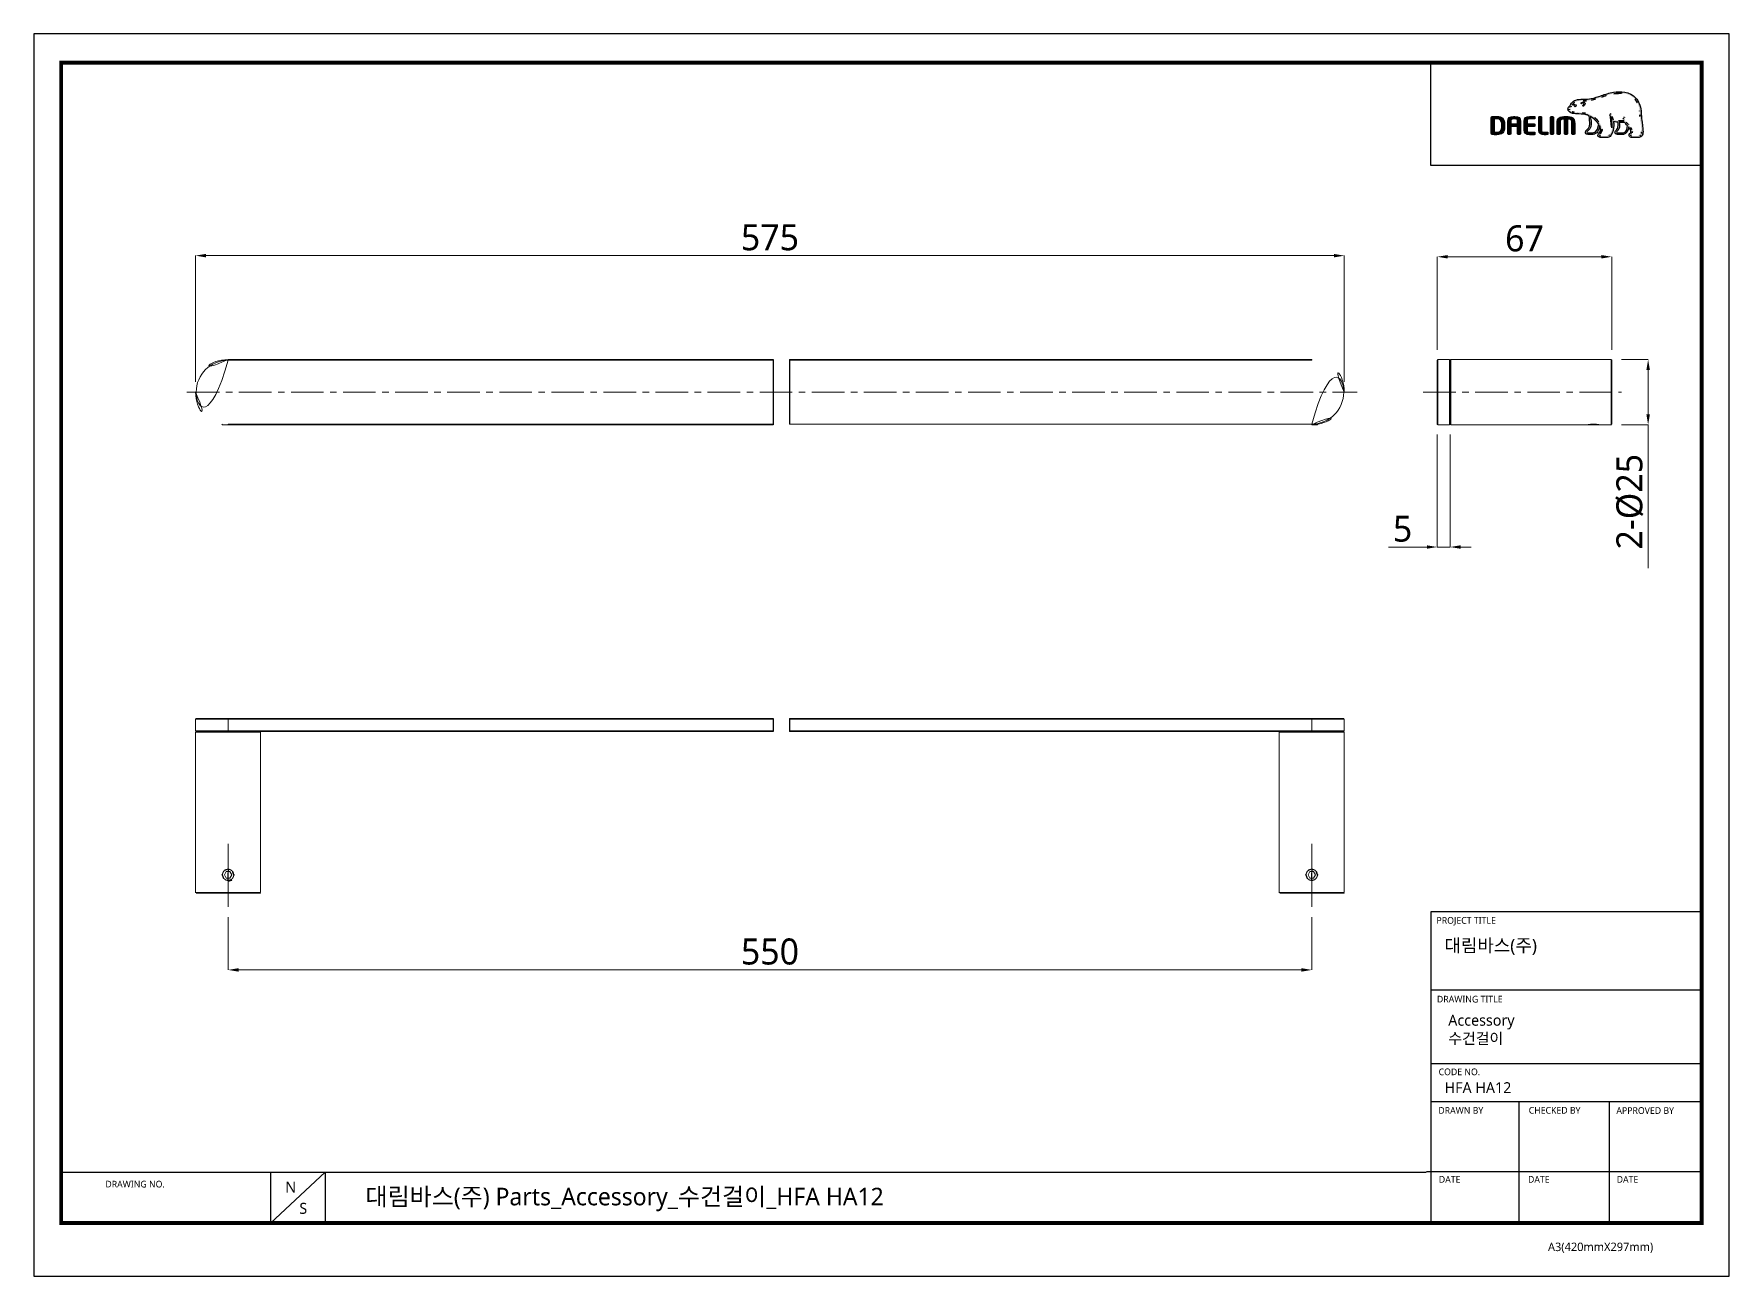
# Model space of a CAD drawing. Extents: x 16296677167 to 16296677818, y -37409618710 to -37409618233.
import ezdxf

# ---------------------------------------------------------------- set-up
doc = ezdxf.new("R2010")
doc.units = 0
doc.header["$LTSCALE"] = 10
doc.header["$MEASUREMENT"] = 0
doc.header["$PDMODE"] = 3
doc.header["$PDSIZE"] = -10
doc.linetypes.add('CENTER', pattern=[2, 1.25, -0.25, 0.25, -0.25])
doc.layers.get('0').update_dxf_attribs({"linetype": 'CONTINUOUS'})
doc.layers.get('DEFPOINTS').update_dxf_attribs({"linetype": 'CONTINUOUS'})
doc.layers.add('1', color=7, linetype='CONTINUOUS')
doc.layers.add('레이어 1', color=7, linetype='CONTINUOUS')
doc.styles.add('Daelim Dimension', font='NanumGothic.ttf')
doc.dimstyles.new('DEFAULT', dxfattribs={"dimscale": 2, "dimtxt": 2, "dimasz": 2, "dimexe": 0, "dimexo": 2, "dimgap": 1, "dimtad": 1, "dimdec": 1, "dimzin": 9, "dimdsep": 46, "dimtxsty": 'Daelim Dimension', "dimcen": 0.5, "dimclrd": 252, "dimclre": 252, "dimclrt": 3, "dimadec": 1, "dimazin": 0, "dimtfac": 1, "dimtdec": 1, "dimtix": 1, "dimtmove": 0, "dimatfit": 3, "dimfxl": 1, "dimtolj": 1, "dimtzin": 1, "dimlwd": 9, "dimlwe": 9, "dimarcsym": 0})

msp = doc.modelspace()

# ---------------------------------------------------------------- texts
at = {"color": 5, "ltscale": 40, "style": 'Daelim Dimension'}
for s, height, p in [('PROJECT TITLE', 2.56901127, (16296677705.248859, -37409618574.880211)), ('DRAWING TITLE', 2.56901127, (16296677705.413561, -37409618605.116096)), ('CODE NO.', 2.5690113, (16296677706.05781, -37409618633.038078)), ('DRAWN BY', 2.5690113, (16296677705.95706, -37409618647.846474)), ('CHECKED BY', 2.5690113, (16296677740.667231, -37409618647.800911)), ('APPROVED BY', 2.56901127, (16296677774.33062, -37409618647.883904)), ('DRAWING NO.', 2.56901127, (16296677194.06218, -37409618676.144814)), ('DATE', 2.5690113, (16296677706.157721, -37409618674.324471)), ('DATE', 2.5690113, (16296677740.394051, -37409618674.324471)), ('DATE', 2.5690113, (16296677774.448759, -37409618674.324471)), ('A3(420mmX297mm)', 3.24237133, (16296677748.074341, -37409618700.568008))]:
    msp.add_text(s, height=height, dxfattribs=at).set_placement(p)
at = {"attachment_point": 1, "style": 'Daelim Dimension'}
for s, insert, char_height, width in [('대림바스(주)', (16296677708.304569, -37409618580.682037), 5.0360008, 80.93992813), (' Accessory\\P 수건걸이', (16296677708.349001, -37409618609.828484), 4.2041236, 70.7511006), ('HFA HA12', (16296677708.349001, -37409618635.719887), 4.2041236, 70.7511006), ('N', (16296677263.15016, -37409618673.88784), 4.204124, 5.86731056), ('S', (16296677268.556299, -37409618682.065361), 4.204124, 5.86731056)]:
    msp.add_mtext(s, dxfattribs=dict(at, insert=insert, char_height=char_height, width=width))
at = {"color": 2, "insert": (16296677293.96154, -37409618676.256248), "char_height": 6.75662715, "width": 260.66283526, "attachment_point": 1, "style": 'Daelim Dimension'}
msp.add_mtext('{\\fGulim|b0|i0|c129|p50;대림}바스(주) Parts_Accessory_{\\fGulim|b0|i0|c129|p50;수건걸이}_HFA HA12', dxfattribs=at)

# ---------------------------------------------------------------- blocks, each defined once
blk = doc.blocks.new('*D0')
at = {"color": 5, "lineweight": 9, "ltscale": 0.5, "transparency": 16777216}
for p, q in [((16296677228.70333, -37409618366.74032), (16296677228.70333, -37409618318.32808)), ((16296677232.70333, -37409618318.32808), (16296677665.85596, -37409618318.32808)), ((16296677669.85596, -37409618366.72539), (16296677669.85596, -37409618318.32808))]:
    blk.add_line(p, q, dxfattribs=at)
at = {"color": 5, "ltscale": 0.5, "transparency": 16777216}
for points in [[(16296677232.70333, -37409618317.66142), (16296677232.70333, -37409618318.99474), (16296677228.70333, -37409618318.32808)], [(16296677665.85596, -37409618317.66142), (16296677665.85596, -37409618318.99474), (16296677669.85596, -37409618318.32808)]]:
    blk.add_solid(points, dxfattribs=at)
at = {"layer": 'DEFPOINTS', "color": 0, "ltscale": 0.5, "transparency": 16777216}
for p in [(16296677669.85596, -37409618318.32808), (16296677228.70333, -37409618370.74032), (16296677669.85596, -37409618370.72539)]:
    blk.add_point(p, dxfattribs=at)
at = {"color": 7, "ltscale": 0.5, "transparency": 16777216, "insert": (16296677449.27964, -37409618311.32808), "char_height": 10, "attachment_point": 5, "style": 'Daelim Dimension'}
blk.add_mtext('\\A1;575', dxfattribs=at)
blk = doc.blocks.new('*D1')
at = {"color": 5, "lineweight": 9, "ltscale": 0.5, "transparency": 16777216}
for p, q in [((16296677241.203329, -37409618572.374229), (16296677241.203329, -37409618592.602013)), ((16296677657.35597, -37409618572.374229), (16296677657.35597, -37409618592.602013)), ((16296677245.203329, -37409618592.602013), (16296677653.35597, -37409618592.602013))]:
    blk.add_line(p, q, dxfattribs=at)
at = {"color": 5, "ltscale": 0.5, "transparency": 16777216}
for points in [[(16296677245.203329, -37409618591.935349), (16296677245.203329, -37409618593.268677), (16296677241.203329, -37409618592.602013)], [(16296677653.35597, -37409618591.935349), (16296677653.35597, -37409618593.268677), (16296677657.35597, -37409618592.602013)]]:
    blk.add_solid(points, dxfattribs=at)
at = {"layer": 'DEFPOINTS', "color": 0, "ltscale": 0.5, "transparency": 16777216}
for p in [(16296677241.203329, -37409618568.374229), (16296677657.35597, -37409618568.374229), (16296677657.35597, -37409618592.602013)]:
    blk.add_point(p, dxfattribs=at)
at = {"color": 7, "ltscale": 0.5, "transparency": 16777216, "insert": (16296677449.27965, -37409618585.602013), "char_height": 10, "attachment_point": 5, "style": 'Daelim Dimension'}
blk.add_mtext('\\A1;550', dxfattribs=at)
blk = doc.blocks.new('*D2')
at = {"color": 5, "lineweight": 9, "ltscale": 0.5, "transparency": 16777216}
for p, q in [((16296677705.5515, -37409618386.99032), (16296677705.5515, -37409618430.21696)), ((16296677710.5515, -37409618386.99032), (16296677710.5515, -37409618430.21696)), ((16296677701.5515, -37409618430.21696), (16296677686.88484, -37409618430.21696)), ((16296677710.5515, -37409618430.21696), (16296677705.5515, -37409618430.21696)), ((16296677714.5515, -37409618430.21696), (16296677718.5515, -37409618430.21696))]:
    blk.add_line(p, q, dxfattribs=at)
at = {"color": 5, "ltscale": 0.5, "transparency": 16777216}
for points in [[(16296677701.5515, -37409618429.5503), (16296677701.5515, -37409618430.88363), (16296677705.5515, -37409618430.21696)], [(16296677714.5515, -37409618429.5503), (16296677714.5515, -37409618430.88363), (16296677710.5515, -37409618430.21696)]]:
    blk.add_solid(points, dxfattribs=at)
at = {"layer": 'DEFPOINTS', "color": 0, "ltscale": 0.5, "transparency": 16777216}
for p in [(16296677705.5515, -37409618382.99032), (16296677710.5515, -37409618382.99032), (16296677705.5515, -37409618430.21696)]:
    blk.add_point(p, dxfattribs=at)
at = {"color": 7, "ltscale": 0.5, "transparency": 16777216, "insert": (16296677692.21817, -37409618423.21696), "char_height": 10, "attachment_point": 5, "style": 'Daelim Dimension'}
blk.add_mtext('\\A1;5', dxfattribs=at)
blk = doc.blocks.new('*D3')
at = {"color": 5, "lineweight": 9, "ltscale": 0.5, "transparency": 16777216}
for p, q in [((16296677705.5515, -37409618354.49032), (16296677705.5515, -37409618318.75658)), ((16296677768.5515, -37409618318.75658), (16296677709.5515, -37409618318.75658)), ((16296677772.5515, -37409618354.44032), (16296677772.5515, -37409618318.75658))]:
    blk.add_line(p, q, dxfattribs=at)
at = {"color": 5, "ltscale": 0.5, "transparency": 16777216}
for points in [[(16296677709.5515, -37409618318.08991), (16296677709.5515, -37409618319.42324), (16296677705.5515, -37409618318.75658)], [(16296677768.5515, -37409618318.08991), (16296677768.5515, -37409618319.42324), (16296677772.5515, -37409618318.75658)]]:
    blk.add_solid(points, dxfattribs=at)
at = {"layer": 'DEFPOINTS', "color": 0, "ltscale": 0.5, "transparency": 16777216}
for p in [(16296677705.5515, -37409618318.75658), (16296677705.5515, -37409618358.49032), (16296677772.5515, -37409618358.44032)]:
    blk.add_point(p, dxfattribs=at)
at = {"color": 7, "ltscale": 0.5, "transparency": 16777216, "insert": (16296677739.0515, -37409618311.75658), "char_height": 10, "attachment_point": 5, "style": 'Daelim Dimension'}
blk.add_mtext('\\A1;67', dxfattribs=at)
blk = doc.blocks.new('*D4')
at = {"color": 5, "lineweight": 9, "ltscale": 0.5, "transparency": 16777216}
for p, q in [((16296677776.35257, -37409618358.24032), (16296677786.52948, -37409618358.24032)), ((16296677786.52948, -37409618362.24032), (16296677786.52948, -37409618379.24031)), ((16296677776.3515, -37409618383.24031), (16296677786.52948, -37409618383.24031)), ((16296677786.52948, -37409618383.24031), (16296677786.52948, -37409618438.38317))]:
    blk.add_line(p, q, dxfattribs=at)
at = {"color": 5, "ltscale": 0.5, "transparency": 16777216}
for points in [[(16296677785.86281, -37409618362.24032), (16296677787.19614, -37409618362.24032), (16296677786.52948, -37409618358.24032)], [(16296677785.86281, -37409618379.24031), (16296677787.19614, -37409618379.24031), (16296677786.52948, -37409618383.24031)]]:
    blk.add_solid(points, dxfattribs=at)
at = {"layer": 'DEFPOINTS', "color": 0, "ltscale": 0.5, "transparency": 16777216}
for p in [(16296677772.35257, -37409618358.24032), (16296677772.3515, -37409618383.24031), (16296677786.52948, -37409618383.24031)]:
    blk.add_point(p, dxfattribs=at)
at = {"color": 7, "ltscale": 0.5, "transparency": 16777216, "insert": (16296677779.52948, -37409618412.81174), "char_height": 10, "attachment_point": 5, "rotation": 90, "style": 'Daelim Dimension'}
blk.add_mtext('\\A1;2-%%C25', dxfattribs=at)

# ---------------------------------------------------------------- dimensions: what is measured, and where the dimension line sits
at = {"ltscale": 0.5}
for base, p1, p2, text, picture, middle in [((16296677669.855961, -37409618318.328079), (16296677228.703329, -37409618370.740318), (16296677669.855961, -37409618370.725388), '575', '*D0', (16296677449.27964, -37409618311.328079)), ((16296677657.35597, -37409618592.602013), (16296677241.203329, -37409618568.374229), (16296677657.35597, -37409618568.374229), '550', '*D1', (16296677449.27965, -37409618585.602013))]:
    dim = msp.add_linear_dim(base=base, p1=p1, p2=p2, text=text, dimstyle='DEFAULT', override={"dimtxt": 5, "dimclrd": 5, "dimclre": 5, "dimclrt": 7}, dxfattribs=at)
    dim.commit()
    dim.dimension.update_dxf_attribs({"geometry": picture, "text_midpoint": middle})
dim = msp.add_linear_dim(base=(16296677705.5515, -37409618318.756577), p1=(16296677772.5515, -37409618358.440323), p2=(16296677705.5515, -37409618358.490318), dimstyle='DEFAULT', override={"dimtxt": 5, "dimclrd": 5, "dimclre": 5, "dimclrt": 7}, dxfattribs=at)
dim.commit()
dim.dimension.update_dxf_attribs({"geometry": '*D3', "text_midpoint": (16296677739.0515, -37409618311.756577)})
dim = msp.add_linear_dim(base=(16296677786.52948, -37409618383.240311), p1=(16296677772.35257, -37409618358.240318), p2=(16296677772.3515, -37409618383.240311), angle=90, text='2-%%C<>', dimstyle='DEFAULT', override={"dimtxt": 5, "dimclrd": 5, "dimclre": 5, "dimclrt": 7}, dxfattribs=at)
dim.commit()
dim.dimension.update_dxf_attribs({"geometry": '*D4', "text_midpoint": (16296677786.52948, -37409618412.811737), "dimtype": 160})
dim = msp.add_linear_dim(base=(16296677705.5515, -37409618430.216957), p1=(16296677710.5515, -37409618382.990318), p2=(16296677705.5515, -37409618382.990318), dimstyle='DEFAULT', override={"dimtxt": 5, "dimclrd": 5, "dimclre": 5, "dimclrt": 7}, dxfattribs=at)
dim.commit()
dim.dimension.update_dxf_attribs({"geometry": '*D2', "text_midpoint": (16296677692.21817, -37409618430.216957), "dimtype": 160})

# ---------------------------------------------------------------- hatches: boundary and pattern name
at = {"layer": '레이어 1'}
h = msp.add_hatch(color=5, dxfattribs=at)
h.dxf.hatch_style = 1
edge = h.paths.add_edge_path(flags=16)
edge.add_spline(control_points=[(16296677783.63591, -37409618272.021408), (16296677783.35243, -37409618272.335228), (16296677782.99618, -37409618272.338043), (16296677782.980761, -37409618272.338043), (16296677782.980761, -37409618272.338043), (16296677780.12702, -37409618272.338043), (16296677780.12702, -37409618272.338043), (16296677780.02216, -37409618272.338043), (16296677779.942051, -37409618272.311737), (16296677779.890169, -37409618272.260529), (16296677779.846861, -37409618272.218109), (16296677779.825821, -37409618272.153587), (16296677779.825821, -37409618272.073647), (16296677779.825821, -37409618271.912712), (16296677779.9433, -37409618271.764763), (16296677780.06811, -37409618271.607674), (16296677780.183809, -37409618271.459007), (16296677780.293739, -37409618271.318062), (16296677780.35527, -37409618271.144836), (16296677780.51148, -37409618270.724457), (16296677780.49551, -37409618270.275993), (16296677780.30899, -37409618269.880836), (16296677779.972019, -37409618269.165901), (16296677779.472059, -37409618268.604202), (16296677778.98749, -37409618268.061417), (16296677778.98749, -37409618268.061417), (16296677778.82338, -37409618267.88121), (16296677778.82338, -37409618267.879463), (16296677778.19348, -37409618267.177521), (16296677777.54253, -37409618266.451347), (16296677777.491171, -37409618265.466797), (16296677777.479429, -37409618265.271851), (16296677777.38932, -37409618265.154053), (16296677777.263969, -37409618265.159309), (16296677777.263969, -37409618265.159309), (16296677777.07935, -37409618265.248001), (16296677777.075331, -37409618265.248001), (16296677777.02537, -37409618265.30307), (16296677776.99749, -37409618265.385094), (16296677776.99749, -37409618265.479431), (16296677776.99749, -37409618265.479431), (16296677776.999069, -37409618265.512718), (16296677776.999069, -37409618265.513077), (16296677777.024321, -37409618265.868973), (16296677777.109171, -37409618266.218193), (16296677777.25836, -37409618266.580727), (16296677777.25836, -37409618266.580727), (16296677777.272921, -37409618266.61721), (16296677777.272921, -37409618266.61721), (16296677777.272921, -37409618266.61721), (16296677777.234329, -37409618266.618599), (16296677777.234329, -37409618266.618599), (16296677775.4023, -37409618266.691177), (16296677773.60623, -37409618266.345467), (16296677773.07802, -37409618266.218193), (16296677772.75227, -37409618264.907547), (16296677772.2239, -37409618264.038696), (16296677772.201099, -37409618264.001877), (16296677772.16007, -37409618263.933861), (16296677772.0945, -37409618263.881599), (16296677772.031389, -37409618263.863373), (16296677772.031389, -37409618263.863373), (16296677771.8771, -37409618263.886513), (16296677771.858179, -37409618263.888969), (16296677771.845209, -37409618263.908249), (16296677771.818211, -37409618263.944717), (16296677771.7586, -37409618264.024673), (16296677771.7586, -37409618264.024673), (16296677771.751261, -37409618264.088829), (16296677771.751261, -37409618264.088829), (16296677771.751261, -37409618264.088829), (16296677771.799971, -37409618264.26133), (16296677771.799971, -37409618264.26133), (16296677771.839951, -37409618264.330406), (16296677772.78067, -37409618265.978363), (16296677772.78067, -37409618268.161018), (16296677772.78067, -37409618269.507423), (16296677772.426889, -37409618270.777733), (16296677771.729151, -37409618271.936218), (16296677771.562429, -37409618272.214249), (16296677771.34276, -37409618272.338043), (16296677771.015989, -37409618272.338043), (16296677771.015989, -37409618272.338043), (16296677768.20289, -37409618272.338043), (16296677768.20289, -37409618272.338043), (16296677768.109631, -37409618272.338043), (16296677767.91503, -37409618272.272461), (16296677767.91503, -37409618272.069077), (16296677767.91503, -37409618271.956886), (16296677768.01899, -37409618271.772797), (16296677768.192221, -37409618271.578918), (16296677769.364519, -37409618270.273537), (16296677768.688181, -37409618268.234627), (16296677767.56389, -37409618266.891388), (16296677766.47798, -37409618265.595833), (16296677764.70574, -37409618263.965408), (16296677762.43018, -37409618263.560417), (16296677761.623739, -37409618263.419487), (16296677760.298559, -37409618263.340973), (16296677759.228251, -37409618263.277473), (16296677759.228251, -37409618263.277473), (16296677758.146391, -37409618263.21331), (16296677758.146391, -37409618263.21331), (16296677757.591181, -37409618263.170883), (16296677756.67359, -37409618262.829376), (16296677756.39432, -37409618262.300613), (16296677756.276331, -37409618262.081482), (16296677756.28965, -37409618261.8592), (16296677756.437599, -37409618261.603592), (16296677756.53071, -37409618261.449333), (16296677756.65851, -37409618261.31678), (16296677756.819281, -37409618261.155479), (16296677756.99703, -37409618260.975616), (16296677757.179899, -37409618260.789436), (16296677757.32226, -37409618260.543991), (16296677757.32226, -37409618260.543991), (16296677757.3631, -37409618260.467216), (16296677757.3631, -37409618260.467216), (16296677757.906401, -37409618259.427963), (16296677759.025591, -37409618258.879211), (16296677760.690901, -37409618258.835037), (16296677760.690901, -37409618258.835037), (16296677761.63006, -37409618258.824516), (16296677761.63006, -37409618258.824516), (16296677762.661249, -37409618258.819267), (16296677763.831301, -37409618258.813309), (16296677764.79269, -37409618258.60643), (16296677766.14296, -37409618258.316116), (16296677767.497601, -37409618257.853287), (16296677768.693069, -37409618257.445869), (16296677768.693069, -37409618257.445869), (16296677768.731291, -37409618257.43325), (16296677768.731291, -37409618257.43325), (16296677770.20989, -37409618256.927643), (16296677771.73897, -37409618256.404831), (16296677773.30205, -37409618256.150291), (16296677775.80361, -37409618255.736214), (16296677779.238871, -37409618255.749878), (16296677781.400141, -37409618258.176224), (16296677782.39909, -37409618259.299599), (16296677783.01442, -37409618260.844482), (16296677783.2262, -37409618262.769073), (16296677783.2262, -37409618262.769073), (16296677783.218149, -37409618262.762756), (16296677783.21076, -37409618262.756111), (16296677783.22794, -37409618262.794296), (16296677783.244089, -37409618263.010307), (16296677783.333139, -37409618264.234703), (16296677783.35874, -37409618264.823387), (16296677783.38575, -37409618265.432083), (16296677783.53966, -37409618266.561447), (16296677783.53966, -37409618266.561447), (16296677783.97584, -37409618270.338387), (16296677783.97584, -37409618270.338387), (16296677783.97584, -37409618270.338387), (16296677784.001789, -37409618270.797379), (16296677784.001789, -37409618270.797379), (16296677784.001789, -37409618271.339447), (16296677783.87907, -37409618271.751427), (16296677783.63591, -37409618272.021408)], knot_values=[0, 0, 0, 0, 1, 1, 1, 2, 2, 2, 3, 3, 3, 4, 4, 4, 5, 5, 5, 6, 6, 6, 7, 7, 7, 8, 8, 8, 9, 9, 9, 10, 10, 10, 11, 11, 11, 12, 12, 12, 13, 13, 13, 14, 14, 14, 15, 15, 15, 16, 16, 16, 17, 17, 17, 18, 18, 18, 19, 19, 19, 20, 20, 20, 21, 21, 21, 22, 22, 22, 23, 23, 23, 24, 24, 24, 25, 25, 25, 26, 26, 26, 27, 27, 27, 28, 28, 28, 29, 29, 29, 30, 30, 30, 31, 31, 31, 32, 32, 32, 33, 33, 33, 34, 34, 34, 35, 35, 35, 36, 36, 36, 37, 37, 37, 38, 38, 38, 39, 39, 39, 40, 40, 40, 41, 41, 41, 42, 42, 42, 43, 43, 43, 44, 44, 44, 45, 45, 45, 46, 46, 46, 47, 47, 47, 48, 48, 48, 49, 49, 49, 50, 50, 50, 51, 51, 51, 52, 52, 52, 53, 53, 53, 53], degree=3, periodic=0)
edge = h.paths.add_edge_path(flags=16)
edge.add_spline(control_points=[(16296677777.03887, -37409618271.205147), (16296677777.03887, -37409618271.205147), (16296677774.71088, -37409618271.205147), (16296677774.71088, -37409618271.205147), (16296677774.538719, -37409618271.205147), (16296677774.402679, -37409618271.067703), (16296677774.402679, -37409618270.89238), (16296677774.402679, -37409618270.77002), (16296677774.508921, -37409618270.614349), (16296677774.60939, -37409618270.507401), (16296677775.082911, -37409618270.054039), (16296677775.567289, -37409618269.429939), (16296677775.567289, -37409618268.245163), (16296677775.567289, -37409618268.245163), (16296677775.53731, -37409618267.706947), (16296677775.53731, -37409618267.704857), (16296677775.53731, -37409618267.704857), (16296677775.45175, -37409618267.181351), (16296677775.45175, -37409618267.181351), (16296677775.45175, -37409618267.181351), (16296677775.44578, -37409618267.148376), (16296677775.44578, -37409618267.148376), (16296677775.44578, -37409618267.148376), (16296677775.480141, -37409618267.150848), (16296677775.480141, -37409618267.150848), (16296677775.91424, -37409618267.182053), (16296677776.75889, -37409618267.22905), (16296677777.565331, -37409618267.190819), (16296677777.7701, -37409618267.516563), (16296677778.10004, -37409618267.935547), (16296677778.5818, -37409618268.493752), (16296677778.5597, -37409618268.771461), (16296677778.3297, -37409618271.205147), (16296677777.03887, -37409618271.205147)], knot_values=[0, 0, 0, 0, 1, 1, 1, 2, 2, 2, 3, 3, 3, 4, 4, 4, 5, 5, 5, 6, 6, 6, 7, 7, 7, 8, 8, 8, 9, 9, 9, 10, 10, 10, 11, 11, 11, 11], degree=3, periodic=0)
edge = h.paths.add_edge_path(flags=16)
edge.add_spline(control_points=[(16296677765.35755, -37409618271.205147), (16296677765.35755, -37409618271.205147), (16296677763.31411, -37409618271.205147), (16296677763.31411, -37409618271.205147), (16296677763.160891, -37409618271.205147), (16296677762.99608, -37409618271.078918), (16296677762.99608, -37409618270.89238), (16296677762.99608, -37409618270.77916), (16296677763.091101, -37409618270.638893), (16296677763.26432, -37409618270.49968), (16296677763.781481, -37409618270.0877), (16296677764.565149, -37409618269.464279), (16296677764.65, -37409618267.743042), (16296677764.65, -37409618267.743042), (16296677764.66173, -37409618267.27356), (16296677764.66173, -37409618267.27356), (16296677764.66173, -37409618266.541473), (16296677764.493971, -37409618265.657547), (16296677764.334789, -37409618264.867577), (16296677764.334789, -37409618264.867577), (16296677764.30883, -37409618264.786942), (16296677764.30883, -37409618264.786942), (16296677764.30883, -37409618264.786942), (16296677764.375811, -37409618264.83918), (16296677764.375811, -37409618264.83918), (16296677764.68049, -37409618265.026756), (16296677766.349489, -37409618266.157883), (16296677767.533911, -37409618267.828979), (16296677767.43573, -37409618268.61998), (16296677766.989731, -37409618271.205147), (16296677765.35755, -37409618271.205147)], knot_values=[0, 0, 0, 0, 1, 1, 1, 2, 2, 2, 3, 3, 3, 4, 4, 4, 5, 5, 5, 6, 6, 6, 7, 7, 7, 8, 8, 8, 9, 9, 9, 10, 10, 10, 10], degree=3, periodic=0)
edge = h.paths.add_edge_path()
edge.add_spline(control_points=[(16296677784.552629, -37409618270.281258), (16296677784.55191, -37409618270.275993), (16296677784.118549, -37409618266.48291), (16296677784.118549, -37409618266.48291), (16296677783.95812, -37409618265.349327), (16296677783.93498, -37409618264.74485), (16296677783.914129, -37409618264.209099), (16296677783.914129, -37409618264.209099), (16296677783.80685, -37409618262.711563), (16296677783.80685, -37409618262.71051), (16296677783.57859, -37409618260.660759), (16296677782.915211, -37409618259.005096), (16296677781.834221, -37409618257.79438), (16296677779.499041, -37409618255.170624), (16296677775.85375, -37409618255.142921), (16296677773.20582, -37409618255.57946), (16296677771.58189, -37409618255.848053), (16296677770.029659, -37409618256.377861), (16296677768.528971, -37409618256.891167), (16296677768.528971, -37409618256.891167), (16296677768.4806, -37409618256.90834), (16296677768.4806, -37409618256.90834), (16296677767.307409, -37409618257.308403), (16296677765.976061, -37409618257.763893), (16296677764.66963, -37409618258.042252), (16296677763.77203, -37409618258.234047), (16296677762.647921, -37409618258.242821), (16296677761.65494, -37409618258.248093), (16296677761.65494, -37409618258.248093), (16296677760.67214, -37409618258.260002), (16296677760.67214, -37409618258.260002), (16296677758.78367, -37409618258.306641), (16296677757.497379, -37409618258.960579), (16296677756.847679, -37409618260.202843), (16296677756.847679, -37409618260.202843), (16296677756.818399, -37409618260.256462), (16296677756.818399, -37409618260.256462), (16296677756.71093, -37409618260.444771), (16296677756.551571, -37409618260.60466), (16296677756.408859, -37409618260.747719), (16296677756.25161, -37409618260.906197), (16296677756.074369, -37409618261.083946), (16296677755.93903, -37409618261.313957), (16296677755.80315, -37409618261.544342), (16296677755.73461, -37409618261.777847), (16296677755.73461, -37409618262.007156), (16296677755.73461, -37409618262.199997), (16296677755.78299, -37409618262.389343), (16296677755.880131, -37409618262.570259), (16296677756.28159, -37409618263.328331), (16296677757.426741, -37409618263.737488), (16296677758.1101, -37409618263.786232), (16296677758.1101, -37409618263.786232), (16296677759.116039, -37409618263.849358), (16296677759.14007, -37409618263.851463), (16296677760.145849, -37409618263.908249), (16296677761.523279, -37409618263.987846), (16296677762.32745, -37409618264.129852), (16296677762.797649, -37409618264.212952), (16296677763.332001, -37409618264.381599), (16296677763.82427, -37409618264.613373), (16296677763.859329, -37409618264.740997), (16296677764.114929, -37409618265.877388), (16296677764.114929, -37409618267.274269), (16296677764.114929, -37409618267.274269), (16296677764.104071, -37409618267.717484), (16296677764.104071, -37409618267.717484), (16296677764.029909, -37409618269.190437), (16296677763.387739, -37409618269.705162), (16296677762.9172, -37409618270.081741), (16296677762.869499, -37409618270.119263), (16296677762.450159, -37409618270.46743), (16296677762.42, -37409618270.886429), (16296677762.39863, -37409618271.123451), (16296677762.466459, -37409618271.339447), (16296677762.610399, -37409618271.494766), (16296677762.76642, -37409618271.663071), (16296677763.00363, -37409618271.74826), (16296677763.31411, -37409618271.74826), (16296677763.31411, -37409618271.74826), (16296677765.35755, -37409618271.74826), (16296677765.35755, -37409618271.74826), (16296677766.887011, -37409618271.74826), (16296677767.64365, -37409618270.101387), (16296677767.873831, -37409618268.558617), (16296677767.873831, -37409618268.558617), (16296677767.878571, -37409618268.341583), (16296677767.878571, -37409618268.341583), (16296677767.878571, -37409618268.341583), (16296677767.94169, -37409618268.450256), (16296677767.94169, -37409618268.450256), (16296677768.13785, -37409618268.886803), (16296677768.255859, -37409618269.408539), (16296677768.255859, -37409618269.801567), (16296677768.255859, -37409618270.353127), (16296677768.085091, -37409618270.834892), (16296677767.76075, -37409618271.193916), (16296677767.67889, -37409618271.274933), (16296677767.26988, -37409618271.69883), (16296677767.26988, -37409618272.12204), (16296677767.26988, -37409618272.12204), (16296677767.273569, -37409618272.191833), (16296677767.273569, -37409618272.191833), (16296677767.331591, -37409618272.691818), (16296677767.7362, -37409618272.915154), (16296677768.112089, -37409618272.915154), (16296677768.112089, -37409618272.915154), (16296677771.015989, -37409618272.915154), (16296677771.015989, -37409618272.915154), (16296677771.540159, -37409618272.915154), (16296677771.95792, -37409618272.679169), (16296677772.22633, -37409618272.233887), (16296677772.9653, -37409618271.00705), (16296677773.33976, -37409618269.674667), (16296677773.33976, -37409618268.274963), (16296677773.33976, -37409618267.838074), (16296677773.298559, -37409618267.37175), (16296677773.21792, -37409618266.887878), (16296677773.21792, -37409618266.887878), (16296677773.210899, -37409618266.849312), (16296677773.210899, -37409618266.849312), (16296677773.210899, -37409618266.849312), (16296677773.24947, -37409618266.857384), (16296677773.24947, -37409618266.857384), (16296677773.59886, -37409618266.925041), (16296677774.160919, -37409618267.022507), (16296677774.855499, -37409618267.097549), (16296677774.855499, -37409618267.097549), (16296677774.87569, -37409618267.100014), (16296677774.87569, -37409618267.100014), (16296677774.87569, -37409618267.100014), (16296677774.96913, -37409618267.632271), (16296677774.96913, -37409618267.632271), (16296677774.96913, -37409618267.632271), (16296677774.98962, -37409618267.758476), (16296677774.98962, -37409618267.76059), (16296677774.98962, -37409618267.76059), (16296677775.01733, -37409618268.231491), (16296677775.01733, -37409618268.231491), (16296677775.01733, -37409618269.361557), (16296677774.504, -37409618269.853127), (16296677774.228069, -37409618270.116798), (16296677774.224199, -37409618270.120323), (16296677773.83922, -37409618270.511597), (16296677773.797501, -37409618270.858727), (16296677773.797501, -37409618270.858727), (16296677773.78417, -37409618270.965332), (16296677773.78417, -37409618270.965332), (16296677773.78417, -37409618271.074371), (16296677773.81221, -37409618271.288254), (16296677774.002951, -37409618271.485313), (16296677774.170919, -37409618271.660278), (16296677774.43091, -37409618271.74826), (16296677774.776621, -37409618271.74826), (16296677774.776621, -37409618271.74826), (16296677777.03887, -37409618271.74826), (16296677777.03887, -37409618271.74826), (16296677778.4128, -37409618271.74826), (16296677778.826361, -37409618270.001457), (16296677778.99308, -37409618269.022491), (16296677778.99308, -37409618269.022491), (16296677779.000811, -37409618268.921516), (16296677779.000811, -37409618268.921516), (16296677779.000811, -37409618268.921516), (16296677779.055149, -37409618268.995499), (16296677779.055149, -37409618268.995499), (16296677779.37195, -37409618269.400124), (16296677779.649811, -37409618269.849983), (16296677779.78356, -37409618270.129791), (16296677779.853861, -37409618270.275284), (16296677779.891741, -37409618270.436928), (16296677779.891741, -37409618270.598923), (16296677779.891741, -37409618270.598923), (16296677779.840549, -37409618270.926399), (16296677779.840549, -37409618270.926399), (16296677779.787609, -37409618271.104172), (16296677779.66629, -37409618271.267906), (16296677779.547609, -37409618271.426399), (16296677779.37351, -37409618271.65255), (16296677779.193979, -37409618271.887123), (16296677779.193979, -37409618272.171829), (16296677779.193979, -37409618272.171829), (16296677779.210831, -37409618272.32856), (16296677779.210831, -37409618272.32856), (16296677779.29356, -37409618272.706543), (16296677779.59985, -37409618272.915154), (16296677780.07266, -37409618272.915154), (16296677780.07266, -37409618272.915154), (16296677782.979361, -37409618272.915154), (16296677782.979361, -37409618272.915154), (16296677783.043159, -37409618272.915154), (16296677783.611191, -37409618272.901138), (16296677784.056129, -37409618272.419724), (16296677784.41131, -37409618272.035103), (16296677784.58383, -37409618271.506317), (16296677784.58383, -37409618270.804382), (16296677784.58383, -37409618270.804382), (16296677784.552971, -37409618270.283707), (16296677784.552629, -37409618270.281258)], knot_values=[0, 0, 0, 0, 1, 1, 1, 2, 2, 2, 3, 3, 3, 4, 4, 4, 5, 5, 5, 6, 6, 6, 7, 7, 7, 8, 8, 8, 9, 9, 9, 10, 10, 10, 11, 11, 11, 12, 12, 12, 13, 13, 13, 14, 14, 14, 15, 15, 15, 16, 16, 16, 17, 17, 17, 18, 18, 18, 19, 19, 19, 20, 20, 20, 21, 21, 21, 22, 22, 22, 23, 23, 23, 24, 24, 24, 25, 25, 25, 26, 26, 26, 27, 27, 27, 28, 28, 28, 29, 29, 29, 30, 30, 30, 31, 31, 31, 32, 32, 32, 33, 33, 33, 34, 34, 34, 35, 35, 35, 36, 36, 36, 37, 37, 37, 38, 38, 38, 39, 39, 39, 40, 40, 40, 41, 41, 41, 42, 42, 42, 43, 43, 43, 44, 44, 44, 45, 45, 45, 46, 46, 46, 47, 47, 47, 48, 48, 48, 49, 49, 49, 50, 50, 50, 51, 51, 51, 52, 52, 52, 53, 53, 53, 54, 54, 54, 55, 55, 55, 56, 56, 56, 57, 57, 57, 58, 58, 58, 59, 59, 59, 60, 60, 60, 61, 61, 61, 62, 62, 62, 63, 63, 63, 64, 64, 64, 65, 65, 65, 66, 66, 66, 66], degree=3, periodic=0)
edge = h.paths.add_edge_path(flags=0)
edge.add_spline(control_points=[(16296677758.060659, -37409618260.471764), (16296677758.060659, -37409618260.471764), (16296677758.483521, -37409618260.280678), (16296677759.00736, -37409618260.482628), (16296677759.00736, -37409618260.482628), (16296677759.07222, -37409618260.51033), (16296677758.98773, -37409618260.629913), (16296677758.732651, -37409618260.972809), (16296677758.481239, -37409618261.046806), (16296677758.481239, -37409618261.046806), (16296677758.481239, -37409618261.046806), (16296677758.299101, -37409618261.110962), (16296677758.19672, -37409618260.986832), (16296677757.98984, -37409618260.744209), (16296677757.98354, -37409618260.602913), (16296677757.98354, -37409618260.602913), (16296677757.98354, -37409618260.602913), (16296677757.962139, -37409618260.498062), (16296677758.060659, -37409618260.471764)], knot_values=[0, 0, 0, 0, 1, 1, 1, 2, 2, 2, 3, 3, 3, 4, 4, 4, 5, 5, 5, 6, 6, 6, 6], degree=3, periodic=0)
edge = h.paths.add_edge_path(flags=0)
edge.add_spline(control_points=[(16296677760.85113, -37409618259.694077), (16296677760.78783, -37409618259.763153), (16296677760.78293, -37409618259.878166), (16296677760.85113, -37409618259.938812), (16296677760.916361, -37409618259.997719), (16296677761.029421, -37409618259.982292), (16296677761.092541, -37409618259.91288), (16296677761.1262, -37409618259.878166), (16296677761.47332, -37409618259.466171), (16296677761.77276, -37409618259.676903), (16296677761.882139, -37409618259.755447), (16296677761.92738, -37409618259.866943), (16296677761.911261, -37409618260.01104), (16296677761.88566, -37409618260.242104), (16296677761.68528, -37409618260.504379), (16296677761.5452, -37409618260.594139), (16296677761.466841, -37409618260.64183), (16296677761.415119, -37409618260.744209), (16296677761.45228, -37409618260.826973), (16296677761.4891, -37409618260.909348), (16296677761.593941, -37409618260.933907), (16296677761.67808, -37409618260.894623), (16296677761.92877, -37409618260.774696), (16296677762.244881, -37409618260.374298), (16296677762.288179, -37409618260.000893), (16296677762.316919, -37409618259.740723), (16296677762.200159, -37409618259.528236), (16296677761.992241, -37409618259.384842), (16296677761.5452, -37409618259.067513), (16296677761.03853, -37409618259.492104), (16296677760.85113, -37409618259.694077)], knot_values=[0, 0, 0, 0, 1, 1, 1, 2, 2, 2, 3, 3, 3, 4, 4, 4, 5, 5, 5, 6, 6, 6, 7, 7, 7, 8, 8, 8, 9, 9, 9, 10, 10, 10, 10], degree=3, periodic=0)
edge = h.paths.add_edge_path(flags=0)
edge.add_spline(control_points=[(16296677760.79397, -37409618260.003677), (16296677760.79397, -37409618260.003677), (16296677760.79397, -37409618260.003677), (16296677760.79397, -37409618260.003677), (16296677760.79397, -37409618260.003677), (16296677760.79397, -37409618260.003677), (16296677760.79397, -37409618260.003677)], knot_values=[0, 0, 0, 0, 1, 1, 1, 2, 2, 2, 2], degree=3, periodic=0)
h = msp.add_hatch(color=5, dxfattribs=at)
h.dxf.hatch_style = 2
edge = h.paths.add_edge_path()
edge.add_spline(control_points=[(16296677730.32654, -37409618268.987442), (16296677730.32654, -37409618270.313507), (16296677729.721531, -37409618270.958672), (16296677728.47628, -37409618270.958672), (16296677728.47628, -37409618270.958672), (16296677727.624331, -37409618270.942886), (16296677727.4023, -37409618270.939034), (16296677727.4023, -37409618270.939034), (16296677727.4023, -37409618265.854584), (16296677727.4023, -37409618265.854584), (16296677727.843559, -37409618265.810768), (16296677728.470659, -37409618265.803413), (16296677728.4769, -37409618265.803413), (16296677729.75589, -37409618265.803413), (16296677730.32654, -37409618266.411034), (16296677730.32654, -37409618267.772873), (16296677730.32654, -37409618267.772873), (16296677730.32654, -37409618268.987442), (16296677730.32654, -37409618268.987442)], knot_values=[0, 0, 0, 0, 1, 1, 1, 2, 2, 2, 3, 3, 3, 4, 4, 4, 5, 5, 5, 6, 6, 6, 6], degree=3, periodic=0)
edge = h.paths.add_edge_path()
edge.add_spline(control_points=[(16296677728.47628, -37409618264.848289), (16296677727.785021, -37409618264.848289), (16296677726.888281, -37409618264.890717), (16296677726.59421, -37409618264.938042), (16296677726.410299, -37409618264.968903), (16296677726.2924, -37409618265.106354), (16296677726.2924, -37409618265.287979), (16296677726.2924, -37409618265.287979), (16296677726.2924, -37409618271.473373), (16296677726.2924, -37409618271.473373), (16296677726.2924, -37409618271.663773), (16296677726.41143, -37409618271.797722), (16296677726.603149, -37409618271.824364), (16296677726.881281, -37409618271.870628), (16296677727.77511, -37409618271.912712), (16296677728.47628, -37409618271.912712), (16296677730.406481, -37409618271.912712), (16296677731.426279, -37409618270.90081), (16296677731.426279, -37409618268.987442), (16296677731.426279, -37409618268.987442), (16296677731.426279, -37409618267.772873), (16296677731.426279, -37409618267.772873), (16296677731.426279, -37409618265.859512), (16296677730.406481, -37409618264.848289), (16296677728.47628, -37409618264.848289)], knot_values=[0, 0, 0, 0, 1, 1, 1, 2, 2, 2, 3, 3, 3, 4, 4, 4, 5, 5, 5, 6, 6, 6, 7, 7, 7, 8, 8, 8, 8], degree=3, periodic=0)
h = msp.add_hatch(color=5, dxfattribs=at)
h.dxf.hatch_style = 2
edge = h.paths.add_edge_path()
edge.add_spline(control_points=[(16296677736.404301, -37409618267.76548), (16296677736.404301, -37409618267.76548), (16296677733.80159, -37409618267.76548), (16296677733.80159, -37409618267.76548), (16296677733.80159, -37409618267.668747), (16296677733.80159, -37409618266.837387), (16296677733.80159, -37409618266.837387), (16296677733.80159, -37409618265.969582), (16296677734.059561, -37409618265.822327), (16296677734.83349, -37409618265.822327), (16296677734.83349, -37409618265.822327), (16296677735.37319, -37409618265.822327), (16296677735.37319, -37409618265.822327), (16296677736.146681, -37409618265.822327), (16296677736.404301, -37409618265.969582), (16296677736.404301, -37409618266.837387), (16296677736.404301, -37409618266.837387), (16296677736.404301, -37409618267.668747), (16296677736.404301, -37409618267.76548)], knot_values=[0, 0, 0, 0, 1, 1, 1, 2, 2, 2, 3, 3, 3, 4, 4, 4, 5, 5, 5, 6, 6, 6, 6], degree=3, periodic=0)
edge = h.paths.add_edge_path()
edge.add_spline(control_points=[(16296677735.37319, -37409618264.848289), (16296677735.37319, -37409618264.848289), (16296677734.83349, -37409618264.848289), (16296677734.83349, -37409618264.848289), (16296677733.35911, -37409618264.848289), (16296677732.701759, -37409618265.461548), (16296677732.701759, -37409618266.837387), (16296677732.701759, -37409618266.837387), (16296677732.701759, -37409618271.54422), (16296677732.701759, -37409618271.54422), (16296677732.701759, -37409618271.709717), (16296677732.836229, -37409618271.849953), (16296677732.99497, -37409618271.849953), (16296677732.99497, -37409618271.849953), (16296677733.509871, -37409618271.849953), (16296677733.509871, -37409618271.849953), (16296677733.692369, -37409618271.849953), (16296677733.80159, -37409618271.694977), (16296677733.80159, -37409618271.54422), (16296677733.80159, -37409618271.54422), (16296677733.80159, -37409618268.83947), (16296677733.80159, -37409618268.733932), (16296677733.80159, -37409618268.733932), (16296677736.404301, -37409618268.733932), (16296677736.404301, -37409618268.733932), (16296677736.404301, -37409618268.83947), (16296677736.404301, -37409618271.54422), (16296677736.404301, -37409618271.54422), (16296677736.404301, -37409618271.712852), (16296677736.537279, -37409618271.849953), (16296677736.701111, -37409618271.849953), (16296677736.701111, -37409618271.849953), (16296677737.20969, -37409618271.849953), (16296677737.20969, -37409618271.849953), (16296677737.387991, -37409618271.849953), (16296677737.50798, -37409618271.691811), (16296677737.50798, -37409618271.54422), (16296677737.50798, -37409618271.54422), (16296677737.50798, -37409618266.837387), (16296677737.50798, -37409618266.837387), (16296677737.50798, -37409618265.461548), (16296677736.849331, -37409618264.848289), (16296677735.37319, -37409618264.848289)], knot_values=[0, 0, 0, 0, 1, 1, 1, 2, 2, 2, 3, 3, 3, 4, 4, 4, 5, 5, 5, 6, 6, 6, 7, 7, 7, 8, 8, 8, 9, 9, 9, 10, 10, 10, 11, 11, 11, 12, 12, 12, 13, 13, 13, 14, 14, 14, 14], degree=3, periodic=0)
h = msp.add_hatch(color=5, dxfattribs=at)
h.dxf.hatch_style = 2
edge = h.paths.add_edge_path()
edge.add_spline(control_points=[(16296677738.906719, -37409618266.647011), (16296677738.906719, -37409618266.647011), (16296677738.906719, -37409618270.111908), (16296677738.906719, -37409618270.111908), (16296677738.906719, -37409618271.324013), (16296677739.599039, -37409618271.912712), (16296677741.02363, -37409618271.912712), (16296677741.65247, -37409618271.912712), (16296677742.50835, -37409618271.901161), (16296677742.850571, -37409618271.86924), (16296677742.845659, -37409618271.86924), (16296677743.01651, -37409618271.852753), (16296677743.01651, -37409618271.852753), (16296677743.01651, -37409618271.852753), (16296677743.06595, -37409618271.847847), (16296677743.06595, -37409618271.847847), (16296677743.06595, -37409618271.847847), (16296677743.06595, -37409618270.920776), (16296677743.06595, -37409618270.920776), (16296677743.06595, -37409618270.920776), (16296677741.031441, -37409618270.920776), (16296677741.031441, -37409618270.920776), (16296677740.012159, -37409618270.920776), (16296677740.012159, -37409618270.633278), (16296677740.012159, -37409618270.111908), (16296677740.012159, -37409618270.111908), (16296677740.012159, -37409618268.827904), (16296677740.012159, -37409618268.727608), (16296677740.116899, -37409618268.727608), (16296677742.74695, -37409618268.727608), (16296677742.74695, -37409618268.727608), (16296677742.91921, -37409618268.727608), (16296677743.05953, -37409618268.590881), (16296677743.05953, -37409618268.422577), (16296677743.05953, -37409618268.422577), (16296677743.05953, -37409618268.078957), (16296677743.05953, -37409618268.078957), (16296677743.05953, -37409618267.909622), (16296677742.91921, -37409618267.772507), (16296677742.74695, -37409618267.772507), (16296677742.74695, -37409618267.772507), (16296677740.116899, -37409618267.772507), (16296677740.012159, -37409618267.772507), (16296677740.012159, -37409618267.672943), (16296677740.012159, -37409618266.647011), (16296677740.012159, -37409618266.647011), (16296677740.012159, -37409618266.12632), (16296677740.012159, -37409618265.839508), (16296677741.031441, -37409618265.839508), (16296677741.031441, -37409618265.839508), (16296677743.065149, -37409618265.84758), (16296677743.065149, -37409618265.84758), (16296677743.065149, -37409618265.84758), (16296677743.065149, -37409618264.926117), (16296677743.065149, -37409618264.926117), (16296677743.065149, -37409618264.926117), (16296677742.84943, -37409618264.902977), (16296677742.84943, -37409618264.902977), (16296677742.44928, -37409618264.866867), (16296677741.53187, -37409618264.848289), (16296677741.02363, -37409618264.848289), (16296677739.599039, -37409618264.848289), (16296677738.906719, -37409618265.436287), (16296677738.906719, -37409618266.647011)], knot_values=[0, 0, 0, 0, 1, 1, 1, 2, 2, 2, 3, 3, 3, 4, 4, 4, 5, 5, 5, 6, 6, 6, 7, 7, 7, 8, 8, 8, 9, 9, 9, 10, 10, 10, 11, 11, 11, 12, 12, 12, 13, 13, 13, 14, 14, 14, 15, 15, 15, 16, 16, 16, 17, 17, 17, 18, 18, 18, 19, 19, 19, 20, 20, 20, 21, 21, 21, 21], degree=3, periodic=0)
h = msp.add_hatch(color=5, dxfattribs=at)
h.dxf.hatch_style = 2
edge = h.paths.add_edge_path()
edge.add_spline(control_points=[(16296677744.83222, -37409618264.911057), (16296677744.661989, -37409618264.911057), (16296677744.517719, -37409618265.051659), (16296677744.517719, -37409618265.218536), (16296677744.517719, -37409618265.218536), (16296677744.517719, -37409618270.111908), (16296677744.517719, -37409618270.111908), (16296677744.517719, -37409618271.707603), (16296677745.60676, -37409618271.912712), (16296677746.55484, -37409618271.912712), (16296677747.25049, -37409618271.912712), (16296677747.42897, -37409618271.883247), (16296677747.634951, -37409618271.848892), (16296677747.634951, -37409618271.848892), (16296677747.755051, -37409618271.829971), (16296677747.755051, -37409618271.829971), (16296677747.75329, -37409618271.830673), (16296677747.914049, -37409618271.810677), (16296677747.914049, -37409618271.810677), (16296677747.914049, -37409618271.810677), (16296677747.96175, -37409618271.804367), (16296677747.96175, -37409618271.804367), (16296677747.96175, -37409618271.804367), (16296677747.96175, -37409618270.920776), (16296677747.96175, -37409618270.920776), (16296677747.96175, -37409618270.920776), (16296677746.565371, -37409618270.920776), (16296677746.565371, -37409618270.920776), (16296677745.620781, -37409618270.920776), (16296677745.620781, -37409618270.564209), (16296677745.620781, -37409618270.218147), (16296677745.620781, -37409618270.218147), (16296677745.620781, -37409618265.218536), (16296677745.620781, -37409618265.218536), (16296677745.620781, -37409618265.051659), (16296677745.47772, -37409618264.911057), (16296677745.30802, -37409618264.911057), (16296677745.30802, -37409618264.911057), (16296677744.83222, -37409618264.911057), (16296677744.83222, -37409618264.911057)], knot_values=[0, 0, 0, 0, 1, 1, 1, 2, 2, 2, 3, 3, 3, 4, 4, 4, 5, 5, 5, 6, 6, 6, 7, 7, 7, 8, 8, 8, 9, 9, 9, 10, 10, 10, 11, 11, 11, 12, 12, 12, 13, 13, 13, 13], degree=3, periodic=0)
h = msp.add_hatch(color=5, dxfattribs=at)
h.dxf.hatch_style = 2
edge = h.paths.add_edge_path()
edge.add_spline(control_points=[(16296677749.3269, -37409618264.911057), (16296677749.143181, -37409618264.911057), (16296677749.03343, -37409618265.062866), (16296677749.03343, -37409618265.209442), (16296677749.03343, -37409618265.209442), (16296677749.03343, -37409618271.54422), (16296677749.03343, -37409618271.54422), (16296677749.03343, -37409618271.712852), (16296677749.165279, -37409618271.849953), (16296677749.3269, -37409618271.849953), (16296677749.3269, -37409618271.849953), (16296677749.840919, -37409618271.849953), (16296677749.840919, -37409618271.849953), (16296677750.025009, -37409618271.849953), (16296677750.13492, -37409618271.694977), (16296677750.13492, -37409618271.54422), (16296677750.13492, -37409618271.54422), (16296677750.13492, -37409618265.209442), (16296677750.13492, -37409618265.209442), (16296677750.13492, -37409618265.042183), (16296677750.006081, -37409618264.911057), (16296677749.840919, -37409618264.911057), (16296677749.840919, -37409618264.911057), (16296677749.3269, -37409618264.911057), (16296677749.3269, -37409618264.911057)], knot_values=[0, 0, 0, 0, 1, 1, 1, 2, 2, 2, 3, 3, 3, 4, 4, 4, 5, 5, 5, 6, 6, 6, 7, 7, 7, 8, 8, 8, 8], degree=3, periodic=0)
h = msp.add_hatch(color=5, dxfattribs=at)
h.dxf.hatch_style = 2
edge = h.paths.add_edge_path()
edge.add_spline(control_points=[(16296677751.61651, -37409618267.645233), (16296677751.61651, -37409618267.645233), (16296677751.61651, -37409618271.54422), (16296677751.61651, -37409618271.54422), (16296677751.61651, -37409618271.712852), (16296677751.749029, -37409618271.849953), (16296677751.91173, -37409618271.849953), (16296677751.91173, -37409618271.849953), (16296677752.433451, -37409618271.849953), (16296677752.433451, -37409618271.849953), (16296677752.61754, -37409618271.849953), (16296677752.727631, -37409618271.694977), (16296677752.727631, -37409618271.54422), (16296677752.727631, -37409618271.54422), (16296677752.727631, -37409618267.741653), (16296677752.727631, -37409618267.741653), (16296677752.727631, -37409618266.064957), (16296677753.011999, -37409618265.901917), (16296677754.42992, -37409618265.898064), (16296677754.42992, -37409618266.00116), (16296677754.42992, -37409618271.54422), (16296677754.42992, -37409618271.54422), (16296677754.42992, -37409618271.719177), (16296677754.555811, -37409618271.849953), (16296677754.7227, -37409618271.849953), (16296677754.7227, -37409618271.849953), (16296677755.235331, -37409618271.849953), (16296677755.235331, -37409618271.849953), (16296677755.41869, -37409618271.849953), (16296677755.52845, -37409618271.694977), (16296677755.52845, -37409618271.54422), (16296677755.52845, -37409618271.54422), (16296677755.52845, -37409618266.018333), (16296677755.52845, -37409618265.908943), (16296677756.19183, -37409618265.911377), (16296677756.65782, -37409618265.966087), (16296677756.910089, -37409618266.218193), (16296677757.175859, -37409618266.483597), (16296677757.22776, -37409618266.978691), (16296677757.22776, -37409618267.741653), (16296677757.22776, -37409618267.741653), (16296677757.22776, -37409618271.54422), (16296677757.22776, -37409618271.54422), (16296677757.22776, -37409618271.709717), (16296677757.363279, -37409618271.849953), (16296677757.52352, -37409618271.849953), (16296677757.52352, -37409618271.849953), (16296677758.047701, -37409618271.849953), (16296677758.047701, -37409618271.849953), (16296677758.2295, -37409618271.849953), (16296677758.34186, -37409618271.691467), (16296677758.34186, -37409618271.54422), (16296677758.34186, -37409618271.54422), (16296677758.34186, -37409618267.645233), (16296677758.34186, -37409618267.645233), (16296677758.34186, -37409618265.282028), (16296677757.50387, -37409618264.881592), (16296677754.985319, -37409618264.881592), (16296677752.457649, -37409618264.881592), (16296677751.61651, -37409618265.282028), (16296677751.61651, -37409618267.645233)], knot_values=[0, 0, 0, 0, 1, 1, 1, 2, 2, 2, 3, 3, 3, 4, 4, 4, 5, 5, 5, 6, 6, 6, 7, 7, 7, 8, 8, 8, 9, 9, 9, 10, 10, 10, 11, 11, 11, 12, 12, 12, 13, 13, 13, 14, 14, 14, 15, 15, 15, 16, 16, 16, 17, 17, 17, 18, 18, 18, 19, 19, 19, 20, 20, 20, 20], degree=3, periodic=0)

# ---------------------------------------------------------------- linework, layer by layer
at = {"color": 5, "ltscale": 0.5}
for p, q in [((16296677703.04413, -37409618283.648651), (16296677703.04413, -37409618244.46032)), ((16296677703.046301, -37409618570.35173), (16296677703.046301, -37409618690.381401))]:
    msp.add_line(p, q, dxfattribs=at)
at = {"color": 5}
for p, q in [((16296677765.26701, -37409618271.74826), (16296677765.26701, -37409618271.74826)), ((16296677177.089279, -37409618670.210129), (16296677701.27656, -37409618670.210129))]:
    msp.add_line(p, q, dxfattribs=at)
at = {"color": 5, "ltscale": 40}
for p, q in [((16296677807.09012, -37409618283.648651), (16296677703.04413, -37409618283.648651)), ((16296677807.089399, -37409618570.35173), (16296677703.046301, -37409618570.35173)), ((16296677807.089399, -37409618600.424744), (16296677703.046301, -37409618600.424744)), ((16296677807.089399, -37409618600.424744), (16296677703.046301, -37409618600.424744)), ((16296677807.089399, -37409618628.714417), (16296677703.046301, -37409618628.714417)), ((16296677807.089399, -37409618628.714417), (16296677703.046301, -37409618628.714417)), ((16296677807.089399, -37409618643.305077), (16296677703.046301, -37409618643.305077)), ((16296677807.089399, -37409618643.305077), (16296677703.046301, -37409618643.305077)), ((16296677736.840401, -37409618643.305077), (16296677736.840401, -37409618689.75206)), ((16296677771.52294, -37409618643.305077), (16296677771.52294, -37409618689.75206)), ((16296677257.43997, -37409618670.210129), (16296677257.43997, -37409618689.826469)), ((16296677257.43997, -37409618670.210129), (16296677257.43997, -37409618689.826469)), ((16296677278.43432, -37409618670.210129), (16296677257.43997, -37409618689.826469)), ((16296677278.43432, -37409618670.210129), (16296677257.43997, -37409618689.826469)), ((16296677278.43432, -37409618670.210129), (16296677278.43432, -37409618689.826469)), ((16296677278.43432, -37409618670.210129), (16296677278.43432, -37409618689.826469)), ((16296677807.089399, -37409618670.135719), (16296677701.401751, -37409618670.135719)), ((16296677807.089399, -37409618670.135719), (16296677703.856899, -37409618670.135719)), ((16296677807.089399, -37409618689.75206), (16296677717.924179, -37409618689.75206))]:
    msp.add_line(p, q, dxfattribs=at)
at = {"ltscale": 0.5}
for p, q in [((16296677450.46756, -37409618358.240318), (16296677450.46756, -37409618383.240318)), ((16296677456.74865, -37409618358.240318), (16296677456.74865, -37409618382.990318)), ((16296677450.46756, -37409618496.094994), (16296677450.46756, -37409618501.094994)), ((16296677456.74865, -37409618496.094994), (16296677456.74865, -37409618501.094994))]:
    msp.add_line(p, q, dxfattribs=at)
at = {"color": 1, "linetype": 'CENTER', "lineweight": 0}
for p, q in [((16296677225.361629, -37409618370.725388), (16296677674.80624, -37409618370.725388)), ((16296677700.15967, -37409618370.740318), (16296677776.247869, -37409618370.740318)), ((16296677241.203329, -37409618544.136787), (16296677241.203329, -37409618568.374229)), ((16296677657.35597, -37409618544.136787), (16296677657.35597, -37409618568.374229))]:
    msp.add_line(p, q, dxfattribs=at)
at = {"ltscale": 0.5}
msp.add_lwpolyline([(16296677166.62108, -37409618710.177017), (16296677817.62108, -37409618710.177017), (16296677817.62108, -37409618233.177017), (16296677166.62108, -37409618233.177017)], close=True, dxfattribs=at)
at = {"color": 5, "linetype": 'ByBlock', "lineweight": 200, "const_width": 1.5}
msp.add_lwpolyline([(16296677177.089279, -37409618689.752296), (16296677807.089279, -37409618689.752296), (16296677807.089279, -37409618244.252296), (16296677177.089279, -37409618244.252296)], close=True, dxfattribs=at)
at = {"layer": '1', "color": 7, "linetype": 'Continuous', "lineweight": 18}
for p, q in [((16296677241.203329, -37409618358.240318), (16296677450.46756, -37409618358.240318)), ((16296677456.74865, -37409618358.240318), (16296677657.35597, -37409618358.240318)), ((16296677705.5515, -37409618358.490349), (16296677705.5515, -37409618382.990318)), ((16296677705.8015, -37409618358.240318), (16296677710.3015, -37409618358.240318)), ((16296677710.5515, -37409618370.740067), (16296677710.5515, -37409618358.440323)), ((16296677772.3515, -37409618358.240318), (16296677710.751499, -37409618358.240318)), ((16296677772.5515, -37409618370.740318), (16296677772.5515, -37409618358.440323)), ((16296677710.5515, -37409618370.782669), (16296677710.5515, -37409618370.740067)), ((16296677710.5515, -37409618383.040314), (16296677710.5515, -37409618370.782669)), ((16296677772.5515, -37409618370.740318), (16296677772.5515, -37409618370.771057)), ((16296677772.5515, -37409618370.740318), (16296677772.5515, -37409618383.040314)), ((16296677238.82498, -37409618383.011971), (16296677239.053329, -37409618383.240318)), ((16296677239.053329, -37409618383.240318), (16296677241.203329, -37409618383.240318)), ((16296677450.46756, -37409618383.240318), (16296677241.203329, -37409618383.240318)), ((16296677657.35597, -37409618383.240318), (16296677659.50597, -37409618383.240318)), ((16296677659.73432, -37409618383.011971), (16296677659.50597, -37409618383.240318)), ((16296677710.3015, -37409618383.240318), (16296677705.8015, -37409618383.240318)), ((16296677710.751499, -37409618383.240318), (16296677763.401501, -37409618383.240318)), ((16296677763.401501, -37409618383.240318), (16296677765.5515, -37409618383.240318)), ((16296677765.5515, -37409618383.240318), (16296677767.7015, -37409618383.240318)), ((16296677767.7015, -37409618383.240318), (16296677772.3515, -37409618383.240318)), ((16296677228.703329, -37409618496.344994), (16296677228.703329, -37409618500.844994)), ((16296677228.703329, -37409618562.894981), (16296677228.703329, -37409618501.294983)), ((16296677242.31101, -37409618501.094994), (16296677228.90333, -37409618501.094994)), ((16296677228.953329, -37409618496.094994), (16296677241.17346, -37409618496.094994)), ((16296677241.17346, -37409618496.094994), (16296677450.46756, -37409618496.094994)), ((16296677450.46756, -37409618501.094994), (16296677242.311951, -37409618501.094994)), ((16296677253.50325, -37409618501.094994), (16296677253.50333, -37409618501.094994)), ((16296677253.703329, -37409618562.894981), (16296677253.703329, -37409618501.294983)), ((16296677456.74865, -37409618496.094994), (16296677657.35597, -37409618496.094994)), ((16296677656.244249, -37409618501.094994), (16296677456.74865, -37409618501.094994)), ((16296677644.85597, -37409618562.894981), (16296677644.85597, -37409618501.294983)), ((16296677669.655899, -37409618501.094994), (16296677656.24843, -37409618501.094994)), ((16296677669.60597, -37409618496.094994), (16296677657.35597, -37409618496.094994)), ((16296677669.655899, -37409618501.094994), (16296677669.65597, -37409618501.094994)), ((16296677669.85597, -37409618500.844994), (16296677669.85597, -37409618496.344994)), ((16296677669.85597, -37409618562.894981), (16296677669.85597, -37409618501.294983)), ((16296677240.48164, -37409618554.844994), (16296677239.759951, -37409618556.094994)), ((16296677239.759951, -37409618556.094994), (16296677240.48164, -37409618557.344994)), ((16296677240.48164, -37409618554.844994), (16296677241.925011, -37409618554.844994)), ((16296677241.925011, -37409618557.344994), (16296677240.48164, -37409618557.344994)), ((16296677242.6467, -37409618556.094994), (16296677241.925011, -37409618554.844994)), ((16296677241.925011, -37409618557.344994), (16296677242.6467, -37409618556.094994)), ((16296677656.634279, -37409618554.844994), (16296677655.9126, -37409618556.094994)), ((16296677655.9126, -37409618556.094994), (16296677656.634279, -37409618557.344994)), ((16296677656.634279, -37409618554.844994), (16296677658.07766, -37409618554.844994)), ((16296677658.07766, -37409618557.344994), (16296677656.634279, -37409618557.344994)), ((16296677658.799351, -37409618556.094994), (16296677658.07766, -37409618554.844994)), ((16296677658.07766, -37409618557.344994), (16296677658.799351, -37409618556.094994)), ((16296677228.90333, -37409618563.094994), (16296677253.50333, -37409618563.094994)), ((16296677251.553329, -37409618563.094994), (16296677251.55328, -37409618563.094994)), ((16296677645.055969, -37409618563.094994), (16296677669.65597, -37409618563.094994)), ((16296677667.705971, -37409618563.094994), (16296677667.705931, -37409618563.094994))]:
    msp.add_line(p, q, dxfattribs=at)
at = {"layer": '1', "color": 7, "linetype": 'Continuous', "lineweight": 13}
for p, q in [((16296677241.203329, -37409618358.240318), (16296677241.203329, -37409618358.490318)), ((16296677450.46756, -37409618358.490318), (16296677241.203329, -37409618358.490318)), ((16296677657.385839, -37409618358.490318), (16296677456.74865, -37409618358.490318)), ((16296677657.35597, -37409618358.490349), (16296677657.35597, -37409618358.240318)), ((16296677705.8015, -37409618358.240318), (16296677705.8015, -37409618370.740318)), ((16296677710.3015, -37409618370.740318), (16296677710.3015, -37409618358.240318)), ((16296677710.751499, -37409618358.240318), (16296677710.751499, -37409618370.740318)), ((16296677772.3515, -37409618358.240318), (16296677772.3515, -37409618370.709557)), ((16296677705.8015, -37409618370.740318), (16296677705.8015, -37409618383.240318)), ((16296677710.3015, -37409618383.240318), (16296677710.3015, -37409618370.740318)), ((16296677710.5515, -37409618370.740318), (16296677710.751499, -37409618370.740318)), ((16296677710.751499, -37409618370.740318), (16296677710.751499, -37409618370.783997)), ((16296677710.751499, -37409618383.240318), (16296677710.751499, -37409618370.783997)), ((16296677772.3515, -37409618370.740318), (16296677772.3515, -37409618370.709557)), ((16296677772.3515, -37409618383.240318), (16296677772.3515, -37409618370.740318)), ((16296677241.17346, -37409618382.990318), (16296677450.46756, -37409618382.990318)), ((16296677241.203329, -37409618382.99028), (16296677241.203329, -37409618383.240318)), ((16296677456.74865, -37409618382.990318), (16296677657.35597, -37409618382.990318)), ((16296677657.35597, -37409618383.240318), (16296677657.35597, -37409618382.990318)), ((16296677765.5515, -37409618383.058632), (16296677765.5515, -37409618383.240318)), ((16296677241.203329, -37409618496.344994), (16296677228.703329, -37409618496.344994)), ((16296677228.703329, -37409618500.844994), (16296677241.203329, -37409618500.844994)), ((16296677253.703251, -37409618501.294983), (16296677228.703329, -37409618501.294983)), ((16296677241.203329, -37409618496.094994), (16296677241.203329, -37409618496.344994)), ((16296677241.203329, -37409618496.344994), (16296677241.203329, -37409618500.844994)), ((16296677450.46756, -37409618496.344994), (16296677241.203329, -37409618496.344994)), ((16296677241.203329, -37409618500.844994), (16296677450.46756, -37409618500.844978)), ((16296677241.203329, -37409618500.844994), (16296677241.203329, -37409618501.094994)), ((16296677253.703329, -37409618501.294983), (16296677253.703251, -37409618501.294983)), ((16296677657.35597, -37409618496.344994), (16296677456.74865, -37409618496.344994)), ((16296677456.74865, -37409618500.844978), (16296677657.35597, -37409618500.844994)), ((16296677669.8559, -37409618501.294983), (16296677644.85597, -37409618501.294983)), ((16296677657.35597, -37409618496.344994), (16296677657.35597, -37409618496.094994)), ((16296677669.85597, -37409618496.344994), (16296677657.35597, -37409618496.344994)), ((16296677657.35597, -37409618500.844994), (16296677657.35597, -37409618496.344994)), ((16296677657.35597, -37409618500.844994), (16296677669.85597, -37409618500.844994)), ((16296677657.35597, -37409618501.094994), (16296677657.35597, -37409618500.844994)), ((16296677669.85597, -37409618501.294983), (16296677669.8559, -37409618501.294983)), ((16296677238.703329, -37409618556.094994), (16296677239.053329, -37409618556.094994)), ((16296677243.703329, -37409618556.094994), (16296677243.353331, -37409618556.094994)), ((16296677654.85597, -37409618556.094994), (16296677655.205971, -37409618556.094994)), ((16296677659.85597, -37409618556.094994), (16296677659.50597, -37409618556.094994)), ((16296677228.703329, -37409618562.894981), (16296677228.70336, -37409618562.894981)), ((16296677228.70336, -37409618562.894981), (16296677253.703329, -37409618562.894981)), ((16296677644.85597, -37409618562.894981), (16296677644.85601, -37409618562.894981)), ((16296677644.85601, -37409618562.894981), (16296677669.85597, -37409618562.894981))]:
    msp.add_line(p, q, dxfattribs=at)
at = {"layer": '1', "color": 7, "linetype": 'Continuous', "lineweight": 18}
for centre, radius, start, end in [((16296677241.203329, -37409618370.740318), 12.5, 90, 180), ((16296677241.203329, -37409618370.740318), 12.25, 90, 269.860336568), ((16296677657.35597, -37409618370.740318), 12.5, 0, 90), ((16296677657.35597, -37409618370.740318), 12.25, 270, 89.860336568), ((16296677705.8015, -37409618358.490318), 0.25, 90, 180.00830551), ((16296677710.3015, -37409618358.490318), 0.25, 0, 90), ((16296677710.751499, -37409618358.440323), 0.2, 90, 180), ((16296677772.3515, -37409618358.440323), 0.2, 0, 90), ((16296677241.203329, -37409618370.740318), 12.5, 180, 270), ((16296677657.35597, -37409618370.740318), 12.5, 270, 0), ((16296677705.8015, -37409618382.990318), 0.25, 180, 270), ((16296677710.3015, -37409618382.990318), 0.25, 270, 0), ((16296677710.751499, -37409618383.040314), 0.2, 180, 270), ((16296677772.3515, -37409618383.040314), 0.2, 270, 0), ((16296677228.953329, -37409618496.344994), 0.25, 90, 180), ((16296677228.953329, -37409618500.844994), 0.25, 180, 270), ((16296677228.90333, -37409618501.294983), 0.2, 90, 180), ((16296677253.50333, -37409618501.294983), 0.2, 0, 90), ((16296677645.055969, -37409618501.294983), 0.2, 90, 180), ((16296677669.60597, -37409618496.344994), 0.25, 0, 90), ((16296677669.60597, -37409618500.844994), 0.25, 270, 0), ((16296677669.65597, -37409618501.294983), 0.2, 0, 90), ((16296677241.203329, -37409618556.094994), 2.15, 90, 180), ((16296677241.203329, -37409618556.094994), 2.15, 0, 90), ((16296677657.35597, -37409618556.094994), 2.15, 90, 180), ((16296677657.35597, -37409618556.094994), 2.15, 0, 90), ((16296677241.203329, -37409618556.094994), 2.15, 180, 270), ((16296677241.203329, -37409618556.094994), 2.5, 270, 0), ((16296677241.203329, -37409618556.094994), 2.15, 270, 0), ((16296677657.35597, -37409618556.094994), 2.15, 180, 270), ((16296677657.35597, -37409618556.094994), 2.15, 270, 0), ((16296677228.90333, -37409618562.894981), 0.2, 180, 270), ((16296677253.50333, -37409618562.894981), 0.2, 270, 0), ((16296677645.055969, -37409618562.894981), 0.2, 180, 270), ((16296677669.65597, -37409618562.894981), 0.2, 270, 0)]:
    msp.add_arc(centre, radius, start, end, dxfattribs=at)
for points, knots in [([(16296677710.5515, -37409618382.990318), (16296677710.5515, -37409618382.990311), (16296677710.5515, -37409618382.693382), (16296677710.5515, -37409618381.443024), (16296677710.5515, -37409618379.463867), (16296677710.5515, -37409618376.896217), (16296677710.5515, -37409618373.9142), (16296677710.5515, -37409618370.718887), (16296677710.5515, -37409618367.525009), (16296677710.5515, -37409618364.547256), (16296677710.5515, -37409618361.986183), (16296677710.5515, -37409618360.016441), (16296677710.5515, -37409618358.774521), (16296677710.5515, -37409618358.49054), (16296677710.5515, -37409618358.490318)], [0, 0, 0, 0, 0.0833390529, 0.1666781058, 0.2500171587, 0.3333562116, 0.4166952645, 0.5000343174, 0.5833733703, 0.6667124232, 0.7500514761, 0.833390529, 0.9167295819, 1, 1, 1, 1]), ([(16296677767.701509, -37409618383.240318), (16296677767.7015, -37409618383.240311), (16296677767.69446, -37409618383.239098), (16296677767.663509, -37409618383.233818), (16296677767.629379, -37409618383.228104), (16296677767.603741, -37409618383.223869), (16296677767.5984, -37409618383.222992), (16296677767.587271, -37409618383.221184), (16296677767.58149, -37409618383.22023), (16296677767.56354, -37409618383.217323), (16296677767.55081, -37409618383.215271), (16296677767.48332, -37409618383.204529), (16296677767.41728, -37409618383.194344), (16296677767.31979, -37409618383.180328), (16296677767.29954, -37409618383.177467), (16296677767.257509, -37409618383.171623), (16296677767.235661, -37409618383.168648), (16296677767.1684, -37409618383.159653), (16296677767.07402, -37409618383.147507), (16296677766.91873, -37409618383.129349), (16296677766.80603, -37409618383.11763), (16296677766.71796, -37409618383.109123), (16296677766.68795, -37409618383.106323), (16296677766.627371, -37409618383.100899), (16296677766.596741, -37409618383.098267), (16296677766.503839, -37409618383.090637), (16296677766.377251, -37409618383.081177), (16296677766.24531, -37409618383.073372), (16296677766.1443, -37409618383.068237), (16296677766.110279, -37409618383.06665), (16296677766.041559, -37409618383.063728), (16296677766.006809, -37409618383.062393), (16296677765.833309, -37409618383.056473), (16296677765.693661, -37409618383.054047), (16296677765.482929, -37409618383.054024), (16296677765.412479, -37409618383.054611), (16296677765.32415, -37409618383.056107), (16296677765.30645, -37409618383.05645), (16296677765.271231, -37409618383.057213), (16296677765.21858, -37409618383.058441), (16296677765.166479, -37409618383.059998), (16296677764.99403, -37409618383.065857), (16296677764.85989, -37409618383.072746), (16296677764.69701, -37409618383.083603), (16296677764.664671, -37409618383.085876), (16296677764.6005, -37409618383.090652), (16296677764.56893, -37409618383.093117), (16296677764.475731, -37409618383.100777), (16296677764.35548, -37409618383.111572), (16296677764.243071, -37409618383.12323), (16296677764.161711, -37409618383.132179), (16296677764.121771, -37409618383.136703), (16296677764.08296, -37409618383.141281), (16296677764.057341, -37409618383.144341), (16296677764.04464, -37409618383.145882), (16296677763.982059, -37409618383.153542), (16296677763.88765, -37409618383.165703), (16296677763.762581, -37409618383.183113), (16296677763.69021, -37409618383.193863), (16296677763.6485, -37409618383.200203), (16296677763.640341, -37409618383.201447), (16296677763.624359, -37409618383.203911), (16296677763.61655, -37409618383.205116), (16296677763.59379, -37409618383.208672), (16296677763.57947, -37409618383.21093), (16296677763.51198, -37409618383.221672), (16296677763.471149, -37409618383.228493), (16296677763.43656, -37409618383.234329), (16296677763.43047, -37409618383.235367), (16296677763.419979, -37409618383.237152), (16296677763.415581, -37409618383.2379), (16296677763.405029, -37409618383.239708), (16296677763.401489, -37409618383.240318), (16296677763.40151, -37409618383.240311)], [0, 0, 0, 0, 0.03125, 0.0625, 0.09375, 0.09375, 0.1015625, 0.1015625, 0.109375, 0.109375, 0.125, 0.125, 0.1875, 0.1875, 0.203125, 0.203125, 0.21875, 0.21875, 0.25, 0.28125, 0.3125, 0.3125, 0.328125, 0.328125, 0.34375, 0.34375, 0.375, 0.40625, 0.40625, 0.421875, 0.421875, 0.4375, 0.4375, 0.5, 0.5, 0.53125, 0.53125, 0.5390625, 0.5390625, 0.546875, 0.5625, 0.5625, 0.625, 0.625, 0.640625, 0.640625, 0.65625, 0.65625, 0.6875, 0.71875, 0.71875, 0.734375, 0.7421875, 0.7421875, 0.75, 0.75, 0.78125, 0.8125, 0.84375, 0.84375, 0.8515625, 0.8515625, 0.859375, 0.859375, 0.875, 0.875, 0.9375, 0.9375, 0.953125, 0.953125, 0.96875, 0.96875, 1, 1, 1, 1]), ([(16296677228.9534, -37409618501.094994), (16296677228.9534, -37409618501.094994), (16296677228.954269, -37409618501.094994), (16296677229.238251, -37409618501.094994), (16296677230.47213, -37409618501.094994), (16296677232.4359, -37409618501.094994), (16296677234.993401, -37409618501.094994), (16296677237.99655, -37409618501.094994), (16296677240.105961, -37409618501.094994), (16296677241.203329, -37409618501.094994)], [0, 0, 0, 0, 0.0011755693, 0.1676463077, 0.3341170462, 0.5005877846, 0.6670585231, 0.8335292615, 1, 1, 1, 1]), ([(16296677657.37006, -37409618501.094994), (16296677658.467661, -37409618501.094994), (16296677660.617611, -37409618501.094994), (16296677663.599581, -37409618501.094994), (16296677666.15464, -37409618501.094994), (16296677668.10829, -37409618501.094994), (16296677669.33215, -37409618501.094994), (16296677669.607731, -37409618501.094994), (16296677669.605881, -37409618501.094994)], [0, 0, 0, 0, 0.1666672799, 0.3333345599, 0.5000018398, 0.6666691197, 0.8333363997, 1, 1, 1, 1]), ([(16296677241.203329, -37409618553.944977), (16296677241.13217, -37409618553.944977), (16296677240.991091, -37409618553.952026), (16296677240.78301, -37409618553.982979), (16296677240.646629, -37409618554.017113), (16296677240.56214, -37409618554.042747), (16296677240.545271, -37409618554.048088), (16296677240.511629, -37409618554.059212), (16296677240.49482, -37409618554.065002), (16296677240.44474, -37409618554.082947), (16296677240.411791, -37409618554.09568), (16296677240.249161, -37409618554.16317), (16296677240.12578, -37409618554.22921), (16296677239.979851, -37409618554.326698), (16296677239.95108, -37409618554.346947), (16296677239.89439, -37409618554.388977), (16296677239.8664, -37409618554.410828), (16296677239.784479, -37409618554.478088), (16296677239.68047, -37409618554.572456), (16296677239.53964, -37409618554.72776), (16296677239.455851, -37409618554.840462), (16296677239.39691, -37409618554.928543), (16296677239.37788, -37409618554.958542), (16296677239.341539, -37409618555.019112), (16296677239.324169, -37409618555.049744), (16296677239.274469, -37409618555.142647), (16296677239.214531, -37409618555.269234), (16296677239.16713, -37409618555.401176), (16296677239.13636, -37409618555.50219), (16296677239.126909, -37409618555.536201), (16296677239.109619, -37409618555.604927), (16296677239.101789, -37409618555.639671), (16296677239.067181, -37409618555.813179), (16296677239.05344, -37409618555.952827), (16296677239.05327, -37409618556.163551), (16296677239.05665, -37409618556.234009), (16296677239.06531, -37409618556.322342), (16296677239.067261, -37409618556.340027), (16296677239.0716, -37409618556.375259), (16296677239.078739, -37409618556.42791), (16296677239.08779, -37409618556.480003), (16296677239.122101, -37409618556.652458), (16296677239.16272, -37409618556.786598), (16296677239.23011, -37409618556.949478), (16296677239.244419, -37409618556.981812), (16296677239.274759, -37409618557.045982), (16296677239.290661, -37409618557.077553), (16296677239.340481, -37409618557.170753), (16296677239.412609, -37409618557.291008), (16296677239.495871, -37409618557.403419), (16296677239.562531, -37409618557.484772), (16296677239.59692, -37409618557.524712), (16296677239.63291, -37409618557.56353), (16296677239.65727, -37409618557.589149), (16296677239.669649, -37409618557.601852), (16296677239.732149, -37409618557.664429), (16296677239.8363, -37409618557.758842), (16296677240.00461, -37409618557.883904), (16296677240.12487, -37409618557.956284), (16296677240.202629, -37409618557.997993), (16296677240.218321, -37409618558.006157), (16296677240.249941, -37409618558.022133), (16296677240.26589, -37409618558.029938), (16296677240.313869, -37409618558.052696), (16296677240.346121, -37409618558.067017), (16296677240.508591, -37409618558.134506), (16296677240.642559, -37409618558.175331), (16296677240.81506, -37409618558.20993), (16296677240.84981, -37409618558.216019), (16296677240.91983, -37409618558.226509), (16296677240.95516, -37409618558.230911), (16296677241.061239, -37409618558.241463), (16296677241.13217, -37409618558.244987), (16296677241.203329, -37409618558.244987)], [0, 0, 0, 0, 0.03125, 0.0625, 0.09375, 0.09375, 0.1015625, 0.1015625, 0.109375, 0.109375, 0.125, 0.125, 0.1875, 0.1875, 0.203125, 0.203125, 0.21875, 0.21875, 0.25, 0.28125, 0.3125, 0.3125, 0.328125, 0.328125, 0.34375, 0.34375, 0.375, 0.40625, 0.40625, 0.421875, 0.421875, 0.4375, 0.4375, 0.5, 0.5, 0.53125, 0.53125, 0.5390625, 0.5390625, 0.546875, 0.5625, 0.5625, 0.625, 0.625, 0.640625, 0.640625, 0.65625, 0.65625, 0.6875, 0.71875, 0.71875, 0.734375, 0.7421875, 0.7421875, 0.75, 0.75, 0.78125, 0.8125, 0.84375, 0.84375, 0.8515625, 0.8515625, 0.859375, 0.859375, 0.875, 0.875, 0.9375, 0.9375, 0.953125, 0.953125, 0.96875, 0.96875, 1, 1, 1, 1]), ([(16296677241.203329, -37409618558.244987), (16296677241.274481, -37409618558.244987), (16296677241.41556, -37409618558.237938), (16296677241.62364, -37409618558.206993), (16296677241.760019, -37409618558.172859), (16296677241.844521, -37409618558.147217), (16296677241.86138, -37409618558.141876), (16296677241.895029, -37409618558.13076), (16296677241.911831, -37409618558.124969), (16296677241.96191, -37409618558.107033), (16296677241.99486, -37409618558.094276), (16296677242.157499, -37409618558.026787), (16296677242.28087, -37409618557.960747), (16296677242.4268, -37409618557.863274), (16296677242.45557, -37409618557.843018), (16296677242.51226, -37409618557.800987), (16296677242.540251, -37409618557.779137), (16296677242.622181, -37409618557.711884), (16296677242.726191, -37409618557.6175), (16296677242.86701, -37409618557.462212), (16296677242.9508, -37409618557.34951), (16296677243.009741, -37409618557.261436), (16296677243.02877, -37409618557.23143), (16296677243.065109, -37409618557.170853), (16296677243.082479, -37409618557.140228), (16296677243.132179, -37409618557.047318), (16296677243.19212, -37409618556.920738), (16296677243.239519, -37409618556.788788), (16296677243.27029, -37409618556.687767), (16296677243.279751, -37409618556.653763), (16296677243.297029, -37409618556.585037), (16296677243.304859, -37409618556.550293), (16296677243.33947, -37409618556.376793), (16296677243.35322, -37409618556.237137), (16296677243.35338, -37409618556.026413), (16296677243.35, -37409618555.955963), (16296677243.341339, -37409618555.86763), (16296677243.33939, -37409618555.849937), (16296677243.335051, -37409618555.814713), (16296677243.327909, -37409618555.762062), (16296677243.318859, -37409618555.709961), (16296677243.28455, -37409618555.537514), (16296677243.243931, -37409618555.403374), (16296677243.17654, -37409618555.240494), (16296677243.16223, -37409618555.208153), (16296677243.131889, -37409618555.143982), (16296677243.11599, -37409618555.112419), (16296677243.06617, -37409618555.019211), (16296677242.994049, -37409618554.898956), (16296677242.910789, -37409618554.786552), (16296677242.84412, -37409618554.705193), (16296677242.809731, -37409618554.665253), (16296677242.773741, -37409618554.626442), (16296677242.74938, -37409618554.600822), (16296677242.737, -37409618554.58812), (16296677242.6745, -37409618554.525543), (16296677242.570351, -37409618554.431129), (16296677242.40204, -37409618554.306068), (16296677242.28178, -37409618554.233688), (16296677242.20402, -37409618554.191978), (16296677242.188339, -37409618554.183823), (16296677242.15671, -37409618554.167847), (16296677242.14076, -37409618554.160027), (16296677242.092779, -37409618554.137283), (16296677242.060539, -37409618554.122948), (16296677241.89806, -37409618554.055473), (16296677241.76409, -37409618554.014633), (16296677241.591591, -37409618553.980042), (16296677241.556841, -37409618553.973953), (16296677241.48682, -37409618553.963463), (16296677241.45149, -37409618553.959061), (16296677241.345409, -37409618553.948509), (16296677241.274481, -37409618553.944977), (16296677241.203329, -37409618553.944977)], [0, 0, 0, 0, 0.03125, 0.0625, 0.09375, 0.09375, 0.1015625, 0.1015625, 0.109375, 0.109375, 0.125, 0.125, 0.1875, 0.1875, 0.203125, 0.203125, 0.21875, 0.21875, 0.25, 0.28125, 0.3125, 0.3125, 0.328125, 0.328125, 0.34375, 0.34375, 0.375, 0.40625, 0.40625, 0.421875, 0.421875, 0.4375, 0.4375, 0.5, 0.5, 0.53125, 0.53125, 0.5390625, 0.5390625, 0.546875, 0.5625, 0.5625, 0.625, 0.625, 0.640625, 0.640625, 0.65625, 0.65625, 0.6875, 0.71875, 0.71875, 0.734375, 0.7421875, 0.7421875, 0.75, 0.75, 0.78125, 0.8125, 0.84375, 0.84375, 0.8515625, 0.8515625, 0.859375, 0.859375, 0.875, 0.875, 0.9375, 0.9375, 0.953125, 0.953125, 0.96875, 0.96875, 1, 1, 1, 1]), ([(16296677657.35597, -37409618553.944977), (16296677657.284821, -37409618553.944977), (16296677657.14374, -37409618553.952026), (16296677656.935659, -37409618553.982979), (16296677656.799271, -37409618554.017113), (16296677656.714781, -37409618554.042747), (16296677656.69792, -37409618554.048088), (16296677656.66427, -37409618554.059212), (16296677656.64747, -37409618554.065002), (16296677656.597389, -37409618554.082947), (16296677656.56444, -37409618554.09568), (16296677656.4018, -37409618554.16317), (16296677656.278431, -37409618554.22921), (16296677656.1325, -37409618554.326698), (16296677656.103729, -37409618554.346947), (16296677656.047041, -37409618554.388977), (16296677656.019051, -37409618554.410828), (16296677655.93712, -37409618554.478088), (16296677655.833111, -37409618554.572456), (16296677655.69228, -37409618554.72776), (16296677655.6085, -37409618554.840462), (16296677655.549561, -37409618554.928543), (16296677655.530531, -37409618554.958542), (16296677655.49419, -37409618555.019112), (16296677655.47682, -37409618555.049744), (16296677655.427111, -37409618555.142647), (16296677655.36718, -37409618555.269234), (16296677655.31978, -37409618555.401176), (16296677655.289009, -37409618555.50219), (16296677655.279551, -37409618555.536201), (16296677655.26227, -37409618555.604927), (16296677655.25444, -37409618555.639671), (16296677655.21983, -37409618555.813179), (16296677655.206079, -37409618555.952827), (16296677655.205919, -37409618556.163551), (16296677655.209299, -37409618556.234009), (16296677655.217951, -37409618556.322342), (16296677655.21991, -37409618556.340027), (16296677655.224251, -37409618556.375259), (16296677655.23139, -37409618556.42791), (16296677655.24044, -37409618556.480003), (16296677655.27474, -37409618556.652458), (16296677655.315371, -37409618556.786598), (16296677655.382759, -37409618556.949478), (16296677655.39707, -37409618556.981812), (16296677655.42741, -37409618557.045982), (16296677655.44331, -37409618557.077553), (16296677655.49313, -37409618557.170753), (16296677655.56525, -37409618557.291008), (16296677655.64851, -37409618557.403419), (16296677655.715179, -37409618557.484772), (16296677655.749559, -37409618557.524712), (16296677655.785561, -37409618557.56353), (16296677655.809919, -37409618557.589149), (16296677655.8223, -37409618557.601852), (16296677655.8848, -37409618557.664429), (16296677655.988951, -37409618557.758842), (16296677656.157261, -37409618557.883904), (16296677656.277519, -37409618557.956284), (16296677656.35528, -37409618557.997993), (16296677656.37096, -37409618558.006157), (16296677656.40259, -37409618558.022133), (16296677656.418539, -37409618558.029938), (16296677656.46652, -37409618558.052696), (16296677656.49876, -37409618558.067017), (16296677656.66123, -37409618558.134506), (16296677656.79521, -37409618558.175331), (16296677656.967699, -37409618558.20993), (16296677657.002451, -37409618558.216019), (16296677657.07247, -37409618558.226509), (16296677657.107809, -37409618558.230911), (16296677657.21389, -37409618558.241463), (16296677657.284821, -37409618558.244987), (16296677657.35597, -37409618558.244987)], [0, 0, 0, 0, 0.03125, 0.0625, 0.09375, 0.09375, 0.1015625, 0.1015625, 0.109375, 0.109375, 0.125, 0.125, 0.1875, 0.1875, 0.203125, 0.203125, 0.21875, 0.21875, 0.25, 0.28125, 0.3125, 0.3125, 0.328125, 0.328125, 0.34375, 0.34375, 0.375, 0.40625, 0.40625, 0.421875, 0.421875, 0.4375, 0.4375, 0.5, 0.5, 0.53125, 0.53125, 0.5390625, 0.5390625, 0.546875, 0.5625, 0.5625, 0.625, 0.625, 0.640625, 0.640625, 0.65625, 0.65625, 0.6875, 0.71875, 0.71875, 0.734375, 0.7421875, 0.7421875, 0.75, 0.75, 0.78125, 0.8125, 0.84375, 0.84375, 0.8515625, 0.8515625, 0.859375, 0.859375, 0.875, 0.875, 0.9375, 0.9375, 0.953125, 0.953125, 0.96875, 0.96875, 1, 1, 1, 1]), ([(16296677657.35597, -37409618558.244987), (16296677657.42713, -37409618558.244987), (16296677657.568211, -37409618558.237938), (16296677657.776291, -37409618558.206993), (16296677657.91267, -37409618558.172859), (16296677657.99716, -37409618558.147217), (16296677658.014021, -37409618558.141876), (16296677658.04767, -37409618558.13076), (16296677658.06448, -37409618558.124969), (16296677658.114559, -37409618558.107033), (16296677658.147511, -37409618558.094276), (16296677658.310141, -37409618558.026787), (16296677658.433519, -37409618557.960747), (16296677658.579451, -37409618557.863274), (16296677658.608219, -37409618557.843018), (16296677658.664909, -37409618557.800987), (16296677658.6929, -37409618557.779137), (16296677658.77482, -37409618557.711884), (16296677658.87883, -37409618557.6175), (16296677659.019661, -37409618557.462212), (16296677659.103451, -37409618557.34951), (16296677659.16239, -37409618557.261436), (16296677659.181419, -37409618557.23143), (16296677659.21776, -37409618557.170853), (16296677659.235121, -37409618557.140228), (16296677659.28483, -37409618557.047318), (16296677659.34477, -37409618556.920738), (16296677659.39217, -37409618556.788788), (16296677659.422939, -37409618556.687767), (16296677659.43239, -37409618556.653763), (16296677659.44968, -37409618556.585037), (16296677659.45751, -37409618556.550293), (16296677659.492121, -37409618556.376793), (16296677659.505859, -37409618556.237137), (16296677659.506029, -37409618556.026413), (16296677659.502649, -37409618555.955963), (16296677659.49399, -37409618555.86763), (16296677659.492041, -37409618555.849937), (16296677659.4877, -37409618555.814713), (16296677659.48056, -37409618555.762062), (16296677659.47151, -37409618555.709961), (16296677659.437201, -37409618555.537514), (16296677659.39658, -37409618555.403374), (16296677659.329189, -37409618555.240494), (16296677659.314871, -37409618555.208153), (16296677659.28454, -37409618555.143982), (16296677659.268641, -37409618555.112419), (16296677659.218809, -37409618555.019211), (16296677659.14669, -37409618554.898956), (16296677659.063431, -37409618554.786552), (16296677658.996771, -37409618554.705193), (16296677658.962379, -37409618554.665253), (16296677658.92639, -37409618554.626442), (16296677658.902031, -37409618554.600822), (16296677658.88965, -37409618554.58812), (16296677658.82715, -37409618554.525543), (16296677658.723, -37409618554.431129), (16296677658.554689, -37409618554.306068), (16296677658.434429, -37409618554.233688), (16296677658.35667, -37409618554.191978), (16296677658.340981, -37409618554.183823), (16296677658.309361, -37409618554.167847), (16296677658.293409, -37409618554.160027), (16296677658.24543, -37409618554.137283), (16296677658.213181, -37409618554.122948), (16296677658.050711, -37409618554.055473), (16296677657.916731, -37409618554.014633), (16296677657.74424, -37409618553.980042), (16296677657.70949, -37409618553.973953), (16296677657.639469, -37409618553.963463), (16296677657.604139, -37409618553.959061), (16296677657.49806, -37409618553.948509), (16296677657.42713, -37409618553.944977), (16296677657.35597, -37409618553.944977)], [0, 0, 0, 0, 0.03125, 0.0625, 0.09375, 0.09375, 0.1015625, 0.1015625, 0.109375, 0.109375, 0.125, 0.125, 0.1875, 0.1875, 0.203125, 0.203125, 0.21875, 0.21875, 0.25, 0.28125, 0.3125, 0.3125, 0.328125, 0.328125, 0.34375, 0.34375, 0.375, 0.40625, 0.40625, 0.421875, 0.421875, 0.4375, 0.4375, 0.5, 0.5, 0.53125, 0.53125, 0.5390625, 0.5390625, 0.546875, 0.5625, 0.5625, 0.625, 0.625, 0.640625, 0.640625, 0.65625, 0.65625, 0.6875, 0.71875, 0.71875, 0.734375, 0.7421875, 0.7421875, 0.75, 0.75, 0.78125, 0.8125, 0.84375, 0.84375, 0.8515625, 0.8515625, 0.859375, 0.859375, 0.875, 0.875, 0.9375, 0.9375, 0.953125, 0.953125, 0.96875, 0.96875, 1, 1, 1, 1])]:
    msp.add_open_spline(points, degree=3, knots=knots, dxfattribs=at)
at = {"layer": '레이어 1', "color": 5}
for points, knots in [([(16296677784.552629, -37409618270.281258), (16296677784.55191, -37409618270.275993), (16296677784.118549, -37409618266.48291), (16296677784.118549, -37409618266.48291), (16296677783.95812, -37409618265.349327), (16296677783.93498, -37409618264.74485), (16296677783.914129, -37409618264.209099), (16296677783.914129, -37409618264.209099), (16296677783.80685, -37409618262.711563), (16296677783.80685, -37409618262.71051), (16296677783.57859, -37409618260.660759), (16296677782.915211, -37409618259.005096), (16296677781.834221, -37409618257.79438), (16296677779.499041, -37409618255.170624), (16296677775.85375, -37409618255.142921), (16296677773.20582, -37409618255.57946), (16296677771.58189, -37409618255.848053), (16296677770.029659, -37409618256.377861), (16296677768.528971, -37409618256.891167), (16296677768.528971, -37409618256.891167), (16296677768.4806, -37409618256.90834), (16296677768.4806, -37409618256.90834), (16296677767.307409, -37409618257.308403), (16296677765.976061, -37409618257.763893), (16296677764.66963, -37409618258.042252), (16296677763.77203, -37409618258.234047), (16296677762.647921, -37409618258.242821), (16296677761.65494, -37409618258.248093), (16296677761.65494, -37409618258.248093), (16296677760.67214, -37409618258.260002), (16296677760.67214, -37409618258.260002), (16296677758.78367, -37409618258.306641), (16296677757.497379, -37409618258.960579), (16296677756.847679, -37409618260.202843), (16296677756.847679, -37409618260.202843), (16296677756.818399, -37409618260.256462), (16296677756.818399, -37409618260.256462), (16296677756.71093, -37409618260.444771), (16296677756.551571, -37409618260.60466), (16296677756.408859, -37409618260.747719), (16296677756.25161, -37409618260.906197), (16296677756.074369, -37409618261.083946), (16296677755.93903, -37409618261.313957), (16296677755.80315, -37409618261.544342), (16296677755.73461, -37409618261.777847), (16296677755.73461, -37409618262.007156), (16296677755.73461, -37409618262.199997), (16296677755.78299, -37409618262.389343), (16296677755.880131, -37409618262.570259), (16296677756.28159, -37409618263.328331), (16296677757.426741, -37409618263.737488), (16296677758.1101, -37409618263.786232), (16296677758.1101, -37409618263.786232), (16296677759.116039, -37409618263.849358), (16296677759.14007, -37409618263.851463), (16296677760.145849, -37409618263.908249), (16296677761.523279, -37409618263.987846), (16296677762.32745, -37409618264.129852), (16296677762.797649, -37409618264.212952), (16296677763.332001, -37409618264.381599), (16296677763.82427, -37409618264.613373), (16296677763.859329, -37409618264.740997), (16296677764.114929, -37409618265.877388), (16296677764.114929, -37409618267.274269), (16296677764.114929, -37409618267.274269), (16296677764.104071, -37409618267.717484), (16296677764.104071, -37409618267.717484), (16296677764.029909, -37409618269.190437), (16296677763.387739, -37409618269.705162), (16296677762.9172, -37409618270.081741), (16296677762.869499, -37409618270.119263), (16296677762.450159, -37409618270.46743), (16296677762.42, -37409618270.886429), (16296677762.39863, -37409618271.123451), (16296677762.466459, -37409618271.339447), (16296677762.610399, -37409618271.494766), (16296677762.76642, -37409618271.663071), (16296677763.00363, -37409618271.74826), (16296677763.31411, -37409618271.74826), (16296677763.31411, -37409618271.74826), (16296677765.35755, -37409618271.74826), (16296677765.35755, -37409618271.74826), (16296677766.887011, -37409618271.74826), (16296677767.64365, -37409618270.101387), (16296677767.873831, -37409618268.558617), (16296677767.873831, -37409618268.558617), (16296677767.878571, -37409618268.341583), (16296677767.878571, -37409618268.341583), (16296677767.878571, -37409618268.341583), (16296677767.94169, -37409618268.450256), (16296677767.94169, -37409618268.450256), (16296677768.13785, -37409618268.886803), (16296677768.255859, -37409618269.408539), (16296677768.255859, -37409618269.801567), (16296677768.255859, -37409618270.353127), (16296677768.085091, -37409618270.834892), (16296677767.76075, -37409618271.193916), (16296677767.67889, -37409618271.274933), (16296677767.26988, -37409618271.69883), (16296677767.26988, -37409618272.12204), (16296677767.26988, -37409618272.12204), (16296677767.273569, -37409618272.191833), (16296677767.273569, -37409618272.191833), (16296677767.331591, -37409618272.691818), (16296677767.7362, -37409618272.915154), (16296677768.112089, -37409618272.915154), (16296677768.112089, -37409618272.915154), (16296677771.015989, -37409618272.915154), (16296677771.015989, -37409618272.915154), (16296677771.540159, -37409618272.915154), (16296677771.95792, -37409618272.679169), (16296677772.22633, -37409618272.233887), (16296677772.9653, -37409618271.00705), (16296677773.33976, -37409618269.674667), (16296677773.33976, -37409618268.274963), (16296677773.33976, -37409618267.838074), (16296677773.298559, -37409618267.37175), (16296677773.21792, -37409618266.887878), (16296677773.21792, -37409618266.887878), (16296677773.210899, -37409618266.849312), (16296677773.210899, -37409618266.849312), (16296677773.210899, -37409618266.849312), (16296677773.24947, -37409618266.857384), (16296677773.24947, -37409618266.857384), (16296677773.59886, -37409618266.925041), (16296677774.160919, -37409618267.022507), (16296677774.855499, -37409618267.097549), (16296677774.855499, -37409618267.097549), (16296677774.87569, -37409618267.100014), (16296677774.87569, -37409618267.100014), (16296677774.87569, -37409618267.100014), (16296677774.96913, -37409618267.632271), (16296677774.96913, -37409618267.632271), (16296677774.96913, -37409618267.632271), (16296677774.98962, -37409618267.758476), (16296677774.98962, -37409618267.76059), (16296677774.98962, -37409618267.76059), (16296677775.01733, -37409618268.231491), (16296677775.01733, -37409618268.231491), (16296677775.01733, -37409618269.361557), (16296677774.504, -37409618269.853127), (16296677774.228069, -37409618270.116798), (16296677774.224199, -37409618270.120323), (16296677773.83922, -37409618270.511597), (16296677773.797501, -37409618270.858727), (16296677773.797501, -37409618270.858727), (16296677773.78417, -37409618270.965332), (16296677773.78417, -37409618270.965332), (16296677773.78417, -37409618271.074371), (16296677773.81221, -37409618271.288254), (16296677774.002951, -37409618271.485313), (16296677774.170919, -37409618271.660278), (16296677774.43091, -37409618271.74826), (16296677774.776621, -37409618271.74826), (16296677774.776621, -37409618271.74826), (16296677777.03887, -37409618271.74826), (16296677777.03887, -37409618271.74826), (16296677778.4128, -37409618271.74826), (16296677778.826361, -37409618270.001457), (16296677778.99308, -37409618269.022491), (16296677778.99308, -37409618269.022491), (16296677779.000811, -37409618268.921516), (16296677779.000811, -37409618268.921516), (16296677779.000811, -37409618268.921516), (16296677779.055149, -37409618268.995499), (16296677779.055149, -37409618268.995499), (16296677779.37195, -37409618269.400124), (16296677779.649811, -37409618269.849983), (16296677779.78356, -37409618270.129791), (16296677779.853861, -37409618270.275284), (16296677779.891741, -37409618270.436928), (16296677779.891741, -37409618270.598923), (16296677779.891741, -37409618270.598923), (16296677779.840549, -37409618270.926399), (16296677779.840549, -37409618270.926399), (16296677779.787609, -37409618271.104172), (16296677779.66629, -37409618271.267906), (16296677779.547609, -37409618271.426399), (16296677779.37351, -37409618271.65255), (16296677779.193979, -37409618271.887123), (16296677779.193979, -37409618272.171829), (16296677779.193979, -37409618272.171829), (16296677779.210831, -37409618272.32856), (16296677779.210831, -37409618272.32856), (16296677779.29356, -37409618272.706543), (16296677779.59985, -37409618272.915154), (16296677780.07266, -37409618272.915154), (16296677780.07266, -37409618272.915154), (16296677782.979361, -37409618272.915154), (16296677782.979361, -37409618272.915154), (16296677783.043159, -37409618272.915154), (16296677783.611191, -37409618272.901138), (16296677784.056129, -37409618272.419724), (16296677784.41131, -37409618272.035103), (16296677784.58383, -37409618271.506317), (16296677784.58383, -37409618270.804382), (16296677784.58383, -37409618270.804382), (16296677784.552971, -37409618270.283707), (16296677784.552629, -37409618270.281258)], [0, 0, 0, 0, 1, 1, 1, 2, 2, 2, 3, 3, 3, 4, 4, 4, 5, 5, 5, 6, 6, 6, 7, 7, 7, 8, 8, 8, 9, 9, 9, 10, 10, 10, 11, 11, 11, 12, 12, 12, 13, 13, 13, 14, 14, 14, 15, 15, 15, 16, 16, 16, 17, 17, 17, 18, 18, 18, 19, 19, 19, 20, 20, 20, 21, 21, 21, 22, 22, 22, 23, 23, 23, 24, 24, 24, 25, 25, 25, 26, 26, 26, 27, 27, 27, 28, 28, 28, 29, 29, 29, 30, 30, 30, 31, 31, 31, 32, 32, 32, 33, 33, 33, 34, 34, 34, 35, 35, 35, 36, 36, 36, 37, 37, 37, 38, 38, 38, 39, 39, 39, 40, 40, 40, 41, 41, 41, 42, 42, 42, 43, 43, 43, 44, 44, 44, 45, 45, 45, 46, 46, 46, 47, 47, 47, 48, 48, 48, 49, 49, 49, 50, 50, 50, 51, 51, 51, 52, 52, 52, 53, 53, 53, 54, 54, 54, 55, 55, 55, 56, 56, 56, 57, 57, 57, 58, 58, 58, 59, 59, 59, 60, 60, 60, 61, 61, 61, 62, 62, 62, 63, 63, 63, 64, 64, 64, 65, 65, 65, 66, 66, 66, 66]), ([(16296677758.060659, -37409618260.471764), (16296677758.060659, -37409618260.471764), (16296677758.483521, -37409618260.280678), (16296677759.00736, -37409618260.482628), (16296677759.00736, -37409618260.482628), (16296677759.07222, -37409618260.51033), (16296677758.98773, -37409618260.629913), (16296677758.732651, -37409618260.972809), (16296677758.481239, -37409618261.046806), (16296677758.481239, -37409618261.046806), (16296677758.481239, -37409618261.046806), (16296677758.299101, -37409618261.110962), (16296677758.19672, -37409618260.986832), (16296677757.98984, -37409618260.744209), (16296677757.98354, -37409618260.602913), (16296677757.98354, -37409618260.602913), (16296677757.98354, -37409618260.602913), (16296677757.962139, -37409618260.498062), (16296677758.060659, -37409618260.471764)], [0, 0, 0, 0, 1, 1, 1, 2, 2, 2, 3, 3, 3, 4, 4, 4, 5, 5, 5, 6, 6, 6, 6]), ([(16296677760.85113, -37409618259.694077), (16296677760.78783, -37409618259.763153), (16296677760.78293, -37409618259.878166), (16296677760.85113, -37409618259.938812), (16296677760.916361, -37409618259.997719), (16296677761.029421, -37409618259.982292), (16296677761.092541, -37409618259.91288), (16296677761.1262, -37409618259.878166), (16296677761.47332, -37409618259.466171), (16296677761.77276, -37409618259.676903), (16296677761.882139, -37409618259.755447), (16296677761.92738, -37409618259.866943), (16296677761.911261, -37409618260.01104), (16296677761.88566, -37409618260.242104), (16296677761.68528, -37409618260.504379), (16296677761.5452, -37409618260.594139), (16296677761.466841, -37409618260.64183), (16296677761.415119, -37409618260.744209), (16296677761.45228, -37409618260.826973), (16296677761.4891, -37409618260.909348), (16296677761.593941, -37409618260.933907), (16296677761.67808, -37409618260.894623), (16296677761.92877, -37409618260.774696), (16296677762.244881, -37409618260.374298), (16296677762.288179, -37409618260.000893), (16296677762.316919, -37409618259.740723), (16296677762.200159, -37409618259.528236), (16296677761.992241, -37409618259.384842), (16296677761.5452, -37409618259.067513), (16296677761.03853, -37409618259.492104), (16296677760.85113, -37409618259.694077)], [0, 0, 0, 0, 1, 1, 1, 2, 2, 2, 3, 3, 3, 4, 4, 4, 5, 5, 5, 6, 6, 6, 7, 7, 7, 8, 8, 8, 9, 9, 9, 10, 10, 10, 10]), ([(16296677760.79397, -37409618260.003677), (16296677760.79397, -37409618260.003677), (16296677760.79397, -37409618260.003677), (16296677760.79397, -37409618260.003677), (16296677760.79397, -37409618260.003677), (16296677760.79397, -37409618260.003677), (16296677760.79397, -37409618260.003677)], [0, 0, 0, 0, 1, 1, 1, 2, 2, 2, 2]), ([(16296677728.47628, -37409618264.848289), (16296677727.785021, -37409618264.848289), (16296677726.888281, -37409618264.890717), (16296677726.59421, -37409618264.938042), (16296677726.410299, -37409618264.968903), (16296677726.2924, -37409618265.106354), (16296677726.2924, -37409618265.287979), (16296677726.2924, -37409618265.287979), (16296677726.2924, -37409618271.473373), (16296677726.2924, -37409618271.473373), (16296677726.2924, -37409618271.663773), (16296677726.41143, -37409618271.797722), (16296677726.603149, -37409618271.824364), (16296677726.881281, -37409618271.870628), (16296677727.77511, -37409618271.912712), (16296677728.47628, -37409618271.912712), (16296677730.406481, -37409618271.912712), (16296677731.426279, -37409618270.90081), (16296677731.426279, -37409618268.987442), (16296677731.426279, -37409618268.987442), (16296677731.426279, -37409618267.772873), (16296677731.426279, -37409618267.772873), (16296677731.426279, -37409618265.859512), (16296677730.406481, -37409618264.848289), (16296677728.47628, -37409618264.848289)], [0, 0, 0, 0, 1, 1, 1, 2, 2, 2, 3, 3, 3, 4, 4, 4, 5, 5, 5, 6, 6, 6, 7, 7, 7, 8, 8, 8, 8]), ([(16296677730.32654, -37409618268.987442), (16296677730.32654, -37409618270.313507), (16296677729.721531, -37409618270.958672), (16296677728.47628, -37409618270.958672), (16296677728.47628, -37409618270.958672), (16296677727.624331, -37409618270.942886), (16296677727.4023, -37409618270.939034), (16296677727.4023, -37409618270.939034), (16296677727.4023, -37409618265.854584), (16296677727.4023, -37409618265.854584), (16296677727.843559, -37409618265.810768), (16296677728.470659, -37409618265.803413), (16296677728.4769, -37409618265.803413), (16296677729.75589, -37409618265.803413), (16296677730.32654, -37409618266.411034), (16296677730.32654, -37409618267.772873), (16296677730.32654, -37409618267.772873), (16296677730.32654, -37409618268.987442), (16296677730.32654, -37409618268.987442)], [0, 0, 0, 0, 1, 1, 1, 2, 2, 2, 3, 3, 3, 4, 4, 4, 5, 5, 5, 6, 6, 6, 6]), ([(16296677735.37319, -37409618264.848289), (16296677735.37319, -37409618264.848289), (16296677734.83349, -37409618264.848289), (16296677734.83349, -37409618264.848289), (16296677733.35911, -37409618264.848289), (16296677732.701759, -37409618265.461548), (16296677732.701759, -37409618266.837387), (16296677732.701759, -37409618266.837387), (16296677732.701759, -37409618271.54422), (16296677732.701759, -37409618271.54422), (16296677732.701759, -37409618271.709717), (16296677732.836229, -37409618271.849953), (16296677732.99497, -37409618271.849953), (16296677732.99497, -37409618271.849953), (16296677733.509871, -37409618271.849953), (16296677733.509871, -37409618271.849953), (16296677733.692369, -37409618271.849953), (16296677733.80159, -37409618271.694977), (16296677733.80159, -37409618271.54422), (16296677733.80159, -37409618271.54422), (16296677733.80159, -37409618268.83947), (16296677733.80159, -37409618268.733932), (16296677733.80159, -37409618268.733932), (16296677736.404301, -37409618268.733932), (16296677736.404301, -37409618268.733932), (16296677736.404301, -37409618268.83947), (16296677736.404301, -37409618271.54422), (16296677736.404301, -37409618271.54422), (16296677736.404301, -37409618271.712852), (16296677736.537279, -37409618271.849953), (16296677736.701111, -37409618271.849953), (16296677736.701111, -37409618271.849953), (16296677737.20969, -37409618271.849953), (16296677737.20969, -37409618271.849953), (16296677737.387991, -37409618271.849953), (16296677737.50798, -37409618271.691811), (16296677737.50798, -37409618271.54422), (16296677737.50798, -37409618271.54422), (16296677737.50798, -37409618266.837387), (16296677737.50798, -37409618266.837387), (16296677737.50798, -37409618265.461548), (16296677736.849331, -37409618264.848289), (16296677735.37319, -37409618264.848289)], [0, 0, 0, 0, 1, 1, 1, 2, 2, 2, 3, 3, 3, 4, 4, 4, 5, 5, 5, 6, 6, 6, 7, 7, 7, 8, 8, 8, 9, 9, 9, 10, 10, 10, 11, 11, 11, 12, 12, 12, 13, 13, 13, 14, 14, 14, 14]), ([(16296677736.404301, -37409618267.76548), (16296677736.404301, -37409618267.76548), (16296677733.80159, -37409618267.76548), (16296677733.80159, -37409618267.76548), (16296677733.80159, -37409618267.668747), (16296677733.80159, -37409618266.837387), (16296677733.80159, -37409618266.837387), (16296677733.80159, -37409618265.969582), (16296677734.059561, -37409618265.822327), (16296677734.83349, -37409618265.822327), (16296677734.83349, -37409618265.822327), (16296677735.37319, -37409618265.822327), (16296677735.37319, -37409618265.822327), (16296677736.146681, -37409618265.822327), (16296677736.404301, -37409618265.969582), (16296677736.404301, -37409618266.837387), (16296677736.404301, -37409618266.837387), (16296677736.404301, -37409618267.668747), (16296677736.404301, -37409618267.76548)], [0, 0, 0, 0, 1, 1, 1, 2, 2, 2, 3, 3, 3, 4, 4, 4, 5, 5, 5, 6, 6, 6, 6]), ([(16296677738.906719, -37409618266.647011), (16296677738.906719, -37409618266.647011), (16296677738.906719, -37409618270.111908), (16296677738.906719, -37409618270.111908), (16296677738.906719, -37409618271.324013), (16296677739.599039, -37409618271.912712), (16296677741.02363, -37409618271.912712), (16296677741.65247, -37409618271.912712), (16296677742.50835, -37409618271.901161), (16296677742.850571, -37409618271.86924), (16296677742.845659, -37409618271.86924), (16296677743.01651, -37409618271.852753), (16296677743.01651, -37409618271.852753), (16296677743.01651, -37409618271.852753), (16296677743.06595, -37409618271.847847), (16296677743.06595, -37409618271.847847), (16296677743.06595, -37409618271.847847), (16296677743.06595, -37409618270.920776), (16296677743.06595, -37409618270.920776), (16296677743.06595, -37409618270.920776), (16296677741.031441, -37409618270.920776), (16296677741.031441, -37409618270.920776), (16296677740.012159, -37409618270.920776), (16296677740.012159, -37409618270.633278), (16296677740.012159, -37409618270.111908), (16296677740.012159, -37409618270.111908), (16296677740.012159, -37409618268.827904), (16296677740.012159, -37409618268.727608), (16296677740.116899, -37409618268.727608), (16296677742.74695, -37409618268.727608), (16296677742.74695, -37409618268.727608), (16296677742.91921, -37409618268.727608), (16296677743.05953, -37409618268.590881), (16296677743.05953, -37409618268.422577), (16296677743.05953, -37409618268.422577), (16296677743.05953, -37409618268.078957), (16296677743.05953, -37409618268.078957), (16296677743.05953, -37409618267.909622), (16296677742.91921, -37409618267.772507), (16296677742.74695, -37409618267.772507), (16296677742.74695, -37409618267.772507), (16296677740.116899, -37409618267.772507), (16296677740.012159, -37409618267.772507), (16296677740.012159, -37409618267.672943), (16296677740.012159, -37409618266.647011), (16296677740.012159, -37409618266.647011), (16296677740.012159, -37409618266.12632), (16296677740.012159, -37409618265.839508), (16296677741.031441, -37409618265.839508), (16296677741.031441, -37409618265.839508), (16296677743.065149, -37409618265.84758), (16296677743.065149, -37409618265.84758), (16296677743.065149, -37409618265.84758), (16296677743.065149, -37409618264.926117), (16296677743.065149, -37409618264.926117), (16296677743.065149, -37409618264.926117), (16296677742.84943, -37409618264.902977), (16296677742.84943, -37409618264.902977), (16296677742.44928, -37409618264.866867), (16296677741.53187, -37409618264.848289), (16296677741.02363, -37409618264.848289), (16296677739.599039, -37409618264.848289), (16296677738.906719, -37409618265.436287), (16296677738.906719, -37409618266.647011)], [0, 0, 0, 0, 1, 1, 1, 2, 2, 2, 3, 3, 3, 4, 4, 4, 5, 5, 5, 6, 6, 6, 7, 7, 7, 8, 8, 8, 9, 9, 9, 10, 10, 10, 11, 11, 11, 12, 12, 12, 13, 13, 13, 14, 14, 14, 15, 15, 15, 16, 16, 16, 17, 17, 17, 18, 18, 18, 19, 19, 19, 20, 20, 20, 21, 21, 21, 21]), ([(16296677744.83222, -37409618264.911057), (16296677744.661989, -37409618264.911057), (16296677744.517719, -37409618265.051659), (16296677744.517719, -37409618265.218536), (16296677744.517719, -37409618265.218536), (16296677744.517719, -37409618270.111908), (16296677744.517719, -37409618270.111908), (16296677744.517719, -37409618271.707603), (16296677745.60676, -37409618271.912712), (16296677746.55484, -37409618271.912712), (16296677747.25049, -37409618271.912712), (16296677747.42897, -37409618271.883247), (16296677747.634951, -37409618271.848892), (16296677747.634951, -37409618271.848892), (16296677747.755051, -37409618271.829971), (16296677747.755051, -37409618271.829971), (16296677747.75329, -37409618271.830673), (16296677747.914049, -37409618271.810677), (16296677747.914049, -37409618271.810677), (16296677747.914049, -37409618271.810677), (16296677747.96175, -37409618271.804367), (16296677747.96175, -37409618271.804367), (16296677747.96175, -37409618271.804367), (16296677747.96175, -37409618270.920776), (16296677747.96175, -37409618270.920776), (16296677747.96175, -37409618270.920776), (16296677746.565371, -37409618270.920776), (16296677746.565371, -37409618270.920776), (16296677745.620781, -37409618270.920776), (16296677745.620781, -37409618270.564209), (16296677745.620781, -37409618270.218147), (16296677745.620781, -37409618270.218147), (16296677745.620781, -37409618265.218536), (16296677745.620781, -37409618265.218536), (16296677745.620781, -37409618265.051659), (16296677745.47772, -37409618264.911057), (16296677745.30802, -37409618264.911057), (16296677745.30802, -37409618264.911057), (16296677744.83222, -37409618264.911057), (16296677744.83222, -37409618264.911057)], [0, 0, 0, 0, 1, 1, 1, 2, 2, 2, 3, 3, 3, 4, 4, 4, 5, 5, 5, 6, 6, 6, 7, 7, 7, 8, 8, 8, 9, 9, 9, 10, 10, 10, 11, 11, 11, 12, 12, 12, 13, 13, 13, 13]), ([(16296677749.3269, -37409618264.911057), (16296677749.143181, -37409618264.911057), (16296677749.03343, -37409618265.062866), (16296677749.03343, -37409618265.209442), (16296677749.03343, -37409618265.209442), (16296677749.03343, -37409618271.54422), (16296677749.03343, -37409618271.54422), (16296677749.03343, -37409618271.712852), (16296677749.165279, -37409618271.849953), (16296677749.3269, -37409618271.849953), (16296677749.3269, -37409618271.849953), (16296677749.840919, -37409618271.849953), (16296677749.840919, -37409618271.849953), (16296677750.025009, -37409618271.849953), (16296677750.13492, -37409618271.694977), (16296677750.13492, -37409618271.54422), (16296677750.13492, -37409618271.54422), (16296677750.13492, -37409618265.209442), (16296677750.13492, -37409618265.209442), (16296677750.13492, -37409618265.042183), (16296677750.006081, -37409618264.911057), (16296677749.840919, -37409618264.911057), (16296677749.840919, -37409618264.911057), (16296677749.3269, -37409618264.911057), (16296677749.3269, -37409618264.911057)], [0, 0, 0, 0, 1, 1, 1, 2, 2, 2, 3, 3, 3, 4, 4, 4, 5, 5, 5, 6, 6, 6, 7, 7, 7, 8, 8, 8, 8]), ([(16296677751.61651, -37409618267.645233), (16296677751.61651, -37409618267.645233), (16296677751.61651, -37409618271.54422), (16296677751.61651, -37409618271.54422), (16296677751.61651, -37409618271.712852), (16296677751.749029, -37409618271.849953), (16296677751.91173, -37409618271.849953), (16296677751.91173, -37409618271.849953), (16296677752.433451, -37409618271.849953), (16296677752.433451, -37409618271.849953), (16296677752.61754, -37409618271.849953), (16296677752.727631, -37409618271.694977), (16296677752.727631, -37409618271.54422), (16296677752.727631, -37409618271.54422), (16296677752.727631, -37409618267.741653), (16296677752.727631, -37409618267.741653), (16296677752.727631, -37409618266.064957), (16296677753.011999, -37409618265.901917), (16296677754.42992, -37409618265.898064), (16296677754.42992, -37409618266.00116), (16296677754.42992, -37409618271.54422), (16296677754.42992, -37409618271.54422), (16296677754.42992, -37409618271.719177), (16296677754.555811, -37409618271.849953), (16296677754.7227, -37409618271.849953), (16296677754.7227, -37409618271.849953), (16296677755.235331, -37409618271.849953), (16296677755.235331, -37409618271.849953), (16296677755.41869, -37409618271.849953), (16296677755.52845, -37409618271.694977), (16296677755.52845, -37409618271.54422), (16296677755.52845, -37409618271.54422), (16296677755.52845, -37409618266.018333), (16296677755.52845, -37409618265.908943), (16296677756.19183, -37409618265.911377), (16296677756.65782, -37409618265.966087), (16296677756.910089, -37409618266.218193), (16296677757.175859, -37409618266.483597), (16296677757.22776, -37409618266.978691), (16296677757.22776, -37409618267.741653), (16296677757.22776, -37409618267.741653), (16296677757.22776, -37409618271.54422), (16296677757.22776, -37409618271.54422), (16296677757.22776, -37409618271.709717), (16296677757.363279, -37409618271.849953), (16296677757.52352, -37409618271.849953), (16296677757.52352, -37409618271.849953), (16296677758.047701, -37409618271.849953), (16296677758.047701, -37409618271.849953), (16296677758.2295, -37409618271.849953), (16296677758.34186, -37409618271.691467), (16296677758.34186, -37409618271.54422), (16296677758.34186, -37409618271.54422), (16296677758.34186, -37409618267.645233), (16296677758.34186, -37409618267.645233), (16296677758.34186, -37409618265.282028), (16296677757.50387, -37409618264.881592), (16296677754.985319, -37409618264.881592), (16296677752.457649, -37409618264.881592), (16296677751.61651, -37409618265.282028), (16296677751.61651, -37409618267.645233)], [0, 0, 0, 0, 1, 1, 1, 2, 2, 2, 3, 3, 3, 4, 4, 4, 5, 5, 5, 6, 6, 6, 7, 7, 7, 8, 8, 8, 9, 9, 9, 10, 10, 10, 11, 11, 11, 12, 12, 12, 13, 13, 13, 14, 14, 14, 15, 15, 15, 16, 16, 16, 17, 17, 17, 18, 18, 18, 19, 19, 19, 20, 20, 20, 20]), ([(16296677765.35755, -37409618271.205147), (16296677765.35755, -37409618271.205147), (16296677763.31411, -37409618271.205147), (16296677763.31411, -37409618271.205147), (16296677763.160891, -37409618271.205147), (16296677762.99608, -37409618271.078918), (16296677762.99608, -37409618270.89238), (16296677762.99608, -37409618270.77916), (16296677763.091101, -37409618270.638893), (16296677763.26432, -37409618270.49968), (16296677763.781481, -37409618270.0877), (16296677764.565149, -37409618269.464279), (16296677764.65, -37409618267.743042), (16296677764.65, -37409618267.743042), (16296677764.66173, -37409618267.27356), (16296677764.66173, -37409618267.27356), (16296677764.66173, -37409618266.541473), (16296677764.493971, -37409618265.657547), (16296677764.334789, -37409618264.867577), (16296677764.334789, -37409618264.867577), (16296677764.30883, -37409618264.786942), (16296677764.30883, -37409618264.786942), (16296677764.30883, -37409618264.786942), (16296677764.375811, -37409618264.83918), (16296677764.375811, -37409618264.83918), (16296677764.68049, -37409618265.026756), (16296677766.349489, -37409618266.157883), (16296677767.533911, -37409618267.828979), (16296677767.43573, -37409618268.61998), (16296677766.989731, -37409618271.205147), (16296677765.35755, -37409618271.205147)], [0, 0, 0, 0, 1, 1, 1, 2, 2, 2, 3, 3, 3, 4, 4, 4, 5, 5, 5, 6, 6, 6, 7, 7, 7, 8, 8, 8, 9, 9, 9, 10, 10, 10, 10]), ([(16296677771.799971, -37409618264.26133), (16296677771.839951, -37409618264.330406), (16296677772.78067, -37409618265.978363), (16296677772.78067, -37409618268.161018), (16296677772.78067, -37409618269.507423), (16296677772.426889, -37409618270.777733), (16296677771.729151, -37409618271.936218)], [24, 24, 24, 24, 25, 25, 25, 26, 26, 26, 26]), ([(16296677777.03887, -37409618271.205147), (16296677777.03887, -37409618271.205147), (16296677774.71088, -37409618271.205147), (16296677774.71088, -37409618271.205147), (16296677774.538719, -37409618271.205147), (16296677774.402679, -37409618271.067703), (16296677774.402679, -37409618270.89238), (16296677774.402679, -37409618270.77002), (16296677774.508921, -37409618270.614349), (16296677774.60939, -37409618270.507401), (16296677775.082911, -37409618270.054039), (16296677775.567289, -37409618269.429939), (16296677775.567289, -37409618268.245163), (16296677775.567289, -37409618268.245163), (16296677775.53731, -37409618267.706947), (16296677775.53731, -37409618267.704857), (16296677775.53731, -37409618267.704857), (16296677775.45175, -37409618267.181351), (16296677775.45175, -37409618267.181351), (16296677775.45175, -37409618267.181351), (16296677775.44578, -37409618267.148376), (16296677775.44578, -37409618267.148376), (16296677775.44578, -37409618267.148376), (16296677775.480141, -37409618267.150848), (16296677775.480141, -37409618267.150848), (16296677775.91424, -37409618267.182053), (16296677776.75889, -37409618267.22905), (16296677777.565331, -37409618267.190819), (16296677777.7701, -37409618267.516563), (16296677778.10004, -37409618267.935547), (16296677778.5818, -37409618268.493752), (16296677778.5597, -37409618268.771461), (16296677778.3297, -37409618271.205147), (16296677777.03887, -37409618271.205147)], [0, 0, 0, 0, 1, 1, 1, 2, 2, 2, 3, 3, 3, 4, 4, 4, 5, 5, 5, 6, 6, 6, 7, 7, 7, 8, 8, 8, 9, 9, 9, 10, 10, 10, 11, 11, 11, 11]), ([(16296677768.20289, -37409618272.338043), (16296677768.109631, -37409618272.338043), (16296677767.91503, -37409618272.272461), (16296677767.91503, -37409618272.069077), (16296677767.91503, -37409618271.956886), (16296677768.01899, -37409618271.772797), (16296677768.192221, -37409618271.578918)], [28, 28, 28, 28, 29, 29, 29, 30, 30, 30, 30]), ([(16296677779.890169, -37409618272.260529), (16296677779.846861, -37409618272.218109), (16296677779.825821, -37409618272.153587), (16296677779.825821, -37409618272.073647), (16296677779.825821, -37409618271.912712), (16296677779.9433, -37409618271.764763), (16296677780.06811, -37409618271.607674)], [3, 3, 3, 3, 4, 4, 4, 5, 5, 5, 5])]:
    msp.add_open_spline(points, degree=3, knots=knots, dxfattribs=at)
for points in [[(16296677756.437599, -37409618261.603592), (16296677756.53071, -37409618261.449333), (16296677756.65851, -37409618261.31678), (16296677756.819281, -37409618261.155479)], [(16296677756.819281, -37409618261.155479), (16296677756.99703, -37409618260.975616), (16296677757.179899, -37409618260.789436), (16296677757.32226, -37409618260.543991)], [(16296677757.32226, -37409618260.543991), (16296677757.32226, -37409618260.543991), (16296677757.3631, -37409618260.467216), (16296677757.3631, -37409618260.467216)], [(16296677757.3631, -37409618260.467216), (16296677757.906401, -37409618259.427963), (16296677759.025591, -37409618258.879211), (16296677760.690901, -37409618258.835037)], [(16296677760.690901, -37409618258.835037), (16296677760.690901, -37409618258.835037), (16296677761.63006, -37409618258.824516), (16296677761.63006, -37409618258.824516)], [(16296677761.63006, -37409618258.824516), (16296677762.661249, -37409618258.819267), (16296677763.831301, -37409618258.813309), (16296677764.79269, -37409618258.60643)], [(16296677764.79269, -37409618258.60643), (16296677766.14296, -37409618258.316116), (16296677767.497601, -37409618257.853287), (16296677768.693069, -37409618257.445869)], [(16296677768.693069, -37409618257.445869), (16296677768.693069, -37409618257.445869), (16296677768.731291, -37409618257.43325), (16296677768.731291, -37409618257.43325)], [(16296677768.731291, -37409618257.43325), (16296677770.20989, -37409618256.927643), (16296677771.73897, -37409618256.404831), (16296677773.30205, -37409618256.150291)], [(16296677773.30205, -37409618256.150291), (16296677775.80361, -37409618255.736214), (16296677779.238871, -37409618255.749878), (16296677781.400141, -37409618258.176224)], [(16296677781.400141, -37409618258.176224), (16296677782.39909, -37409618259.299599), (16296677783.01442, -37409618260.844482), (16296677783.2262, -37409618262.769073)], [(16296677756.39432, -37409618262.300613), (16296677756.276331, -37409618262.081482), (16296677756.28965, -37409618261.8592), (16296677756.437599, -37409618261.603592)], [(16296677758.146391, -37409618263.21331), (16296677757.591181, -37409618263.170883), (16296677756.67359, -37409618262.829376), (16296677756.39432, -37409618262.300613)], [(16296677759.228251, -37409618263.277473), (16296677759.228251, -37409618263.277473), (16296677758.146391, -37409618263.21331), (16296677758.146391, -37409618263.21331)], [(16296677762.43018, -37409618263.560417), (16296677761.623739, -37409618263.419487), (16296677760.298559, -37409618263.340973), (16296677759.228251, -37409618263.277473)], [(16296677767.56389, -37409618266.891388), (16296677766.47798, -37409618265.595833), (16296677764.70574, -37409618263.965408), (16296677762.43018, -37409618263.560417)], [(16296677771.751261, -37409618264.088829), (16296677771.751261, -37409618264.088829), (16296677771.799971, -37409618264.26133), (16296677771.799971, -37409618264.26133)], [(16296677771.7586, -37409618264.024673), (16296677771.7586, -37409618264.024673), (16296677771.751261, -37409618264.088829), (16296677771.751261, -37409618264.088829)], [(16296677771.858179, -37409618263.888969), (16296677771.845209, -37409618263.908249), (16296677771.818211, -37409618263.944717), (16296677771.7586, -37409618264.024673)], [(16296677772.031389, -37409618263.863373), (16296677772.031389, -37409618263.863373), (16296677771.8771, -37409618263.886513), (16296677771.858179, -37409618263.888969)], [(16296677772.201099, -37409618264.001877), (16296677772.16007, -37409618263.933861), (16296677772.0945, -37409618263.881599), (16296677772.031389, -37409618263.863373)], [(16296677773.07802, -37409618266.218193), (16296677772.75227, -37409618264.907547), (16296677772.2239, -37409618264.038696), (16296677772.201099, -37409618264.001877)], [(16296677777.234329, -37409618266.618599), (16296677775.4023, -37409618266.691177), (16296677773.60623, -37409618266.345467), (16296677773.07802, -37409618266.218193)], [(16296677777.075331, -37409618265.248001), (16296677777.02537, -37409618265.30307), (16296677776.99749, -37409618265.385094), (16296677776.99749, -37409618265.479431)], [(16296677776.99749, -37409618265.479431), (16296677776.99749, -37409618265.479431), (16296677776.999069, -37409618265.512718), (16296677776.999069, -37409618265.513077)], [(16296677776.999069, -37409618265.513077), (16296677777.024321, -37409618265.868973), (16296677777.109171, -37409618266.218193), (16296677777.25836, -37409618266.580727)], [(16296677777.263969, -37409618265.159309), (16296677777.263969, -37409618265.159309), (16296677777.07935, -37409618265.248001), (16296677777.075331, -37409618265.248001)], [(16296677777.25836, -37409618266.580727), (16296677777.25836, -37409618266.580727), (16296677777.272921, -37409618266.61721), (16296677777.272921, -37409618266.61721)], [(16296677777.272921, -37409618266.61721), (16296677777.272921, -37409618266.61721), (16296677777.234329, -37409618266.618599), (16296677777.234329, -37409618266.618599)], [(16296677777.491171, -37409618265.466797), (16296677777.479429, -37409618265.271851), (16296677777.38932, -37409618265.154053), (16296677777.263969, -37409618265.159309)], [(16296677778.82338, -37409618267.879463), (16296677778.19348, -37409618267.177521), (16296677777.54253, -37409618266.451347), (16296677777.491171, -37409618265.466797)], [(16296677778.98749, -37409618268.061417), (16296677778.98749, -37409618268.061417), (16296677778.82338, -37409618267.88121), (16296677778.82338, -37409618267.879463)], [(16296677783.21076, -37409618262.756111), (16296677783.22794, -37409618262.794296), (16296677783.244089, -37409618263.010307), (16296677783.333139, -37409618264.234703)], [(16296677783.2262, -37409618262.769073), (16296677783.2262, -37409618262.769073), (16296677783.218149, -37409618262.762756), (16296677783.21076, -37409618262.756111)], [(16296677783.333139, -37409618264.234703), (16296677783.35874, -37409618264.823387), (16296677783.38575, -37409618265.432083), (16296677783.53966, -37409618266.561447)], [(16296677783.53966, -37409618266.561447), (16296677783.53966, -37409618266.561447), (16296677783.97584, -37409618270.338387), (16296677783.97584, -37409618270.338387)], [(16296677768.192221, -37409618271.578918), (16296677769.364519, -37409618270.273537), (16296677768.688181, -37409618268.234627), (16296677767.56389, -37409618266.891388)], [(16296677771.015989, -37409618272.338043), (16296677771.015989, -37409618272.338043), (16296677768.20289, -37409618272.338043), (16296677768.20289, -37409618272.338043)], [(16296677771.729151, -37409618271.936218), (16296677771.562429, -37409618272.214249), (16296677771.34276, -37409618272.338043), (16296677771.015989, -37409618272.338043)], [(16296677780.30899, -37409618269.880836), (16296677779.972019, -37409618269.165901), (16296677779.472059, -37409618268.604202), (16296677778.98749, -37409618268.061417)], [(16296677780.12702, -37409618272.338043), (16296677780.02216, -37409618272.338043), (16296677779.942051, -37409618272.311737), (16296677779.890169, -37409618272.260529)], [(16296677780.06811, -37409618271.607674), (16296677780.183809, -37409618271.459007), (16296677780.293739, -37409618271.318062), (16296677780.35527, -37409618271.144836)], [(16296677780.35527, -37409618271.144836), (16296677780.51148, -37409618270.724457), (16296677780.49551, -37409618270.275993), (16296677780.30899, -37409618269.880836)], [(16296677782.980761, -37409618272.338043), (16296677782.980761, -37409618272.338043), (16296677780.12702, -37409618272.338043), (16296677780.12702, -37409618272.338043)], [(16296677783.63591, -37409618272.021408), (16296677783.35243, -37409618272.335228), (16296677782.99618, -37409618272.338043), (16296677782.980761, -37409618272.338043)], [(16296677784.001789, -37409618270.797379), (16296677784.001789, -37409618271.339447), (16296677783.87907, -37409618271.751427), (16296677783.63591, -37409618272.021408)], [(16296677783.97584, -37409618270.338387), (16296677783.97584, -37409618270.338387), (16296677784.001789, -37409618270.797379), (16296677784.001789, -37409618270.797379)]]:
    msp.add_open_spline(points, degree=3, dxfattribs=at)

msp.set_redraw_order([(e.dxf.handle, doc.entitydb.next_handle()) for e in msp.query("TEXT MTEXT ATTDEF DIMENSION ARC_DIMENSION")])  # texts and dimensions are drawn at this point

doc.saveas('drawing.dxf')
